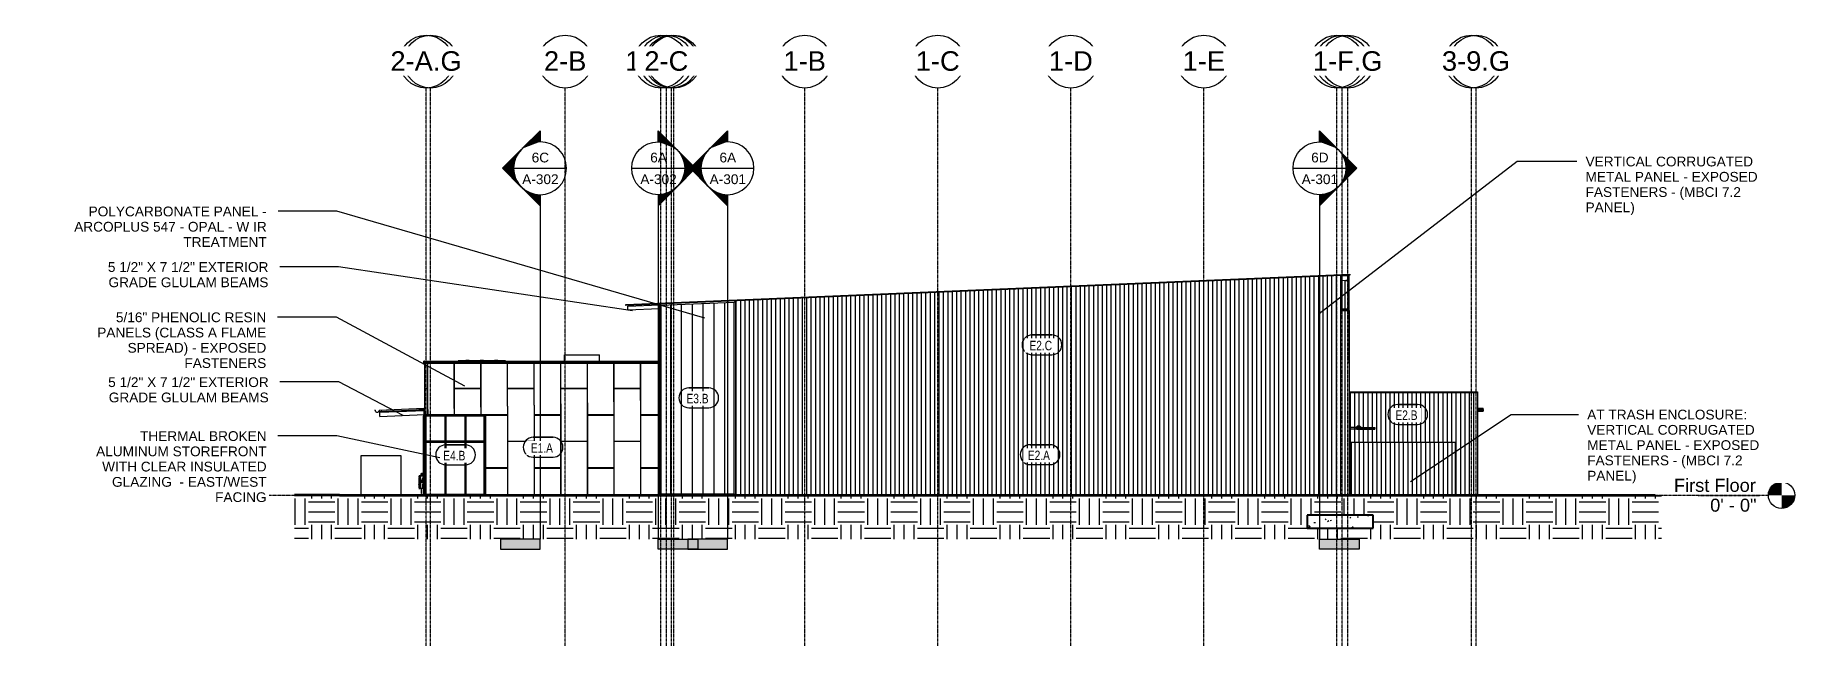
# Model space of a CAD drawing. Header units: inches. Extents: x 20207 to 40520, y -355 to 835.
# Drawn here: x 30689 to 33879, y -273 to 835 of the extents above; entities that cross this region are included whole.
import ezdxf

# ---------------------------------------------------------------- set-up
doc = ezdxf.new("R2010")
doc.units = ezdxf.units.IN
doc.header["$MEASUREMENT"] = 0
doc.linetypes.add('Grid Line 1_2_', pattern=[0.875, 0.5, -0.125, 0.125, -0.125])
for name, color, linetype, lineweight in [('A-ANNO-KEYN', 231, 'Continuous', 9), ('A-DOOR', 31, 'Continuous', 13), ('A-DOOR-FRAM', 31, 'Continuous', 9), ('A-FLOR-LEVL', 51, 'Continuous', 9), ('A-GLAZ-CURT', 52, 'Continuous', 13), ('A-GLAZ-CWMG', 51, 'Continuous', 13), ('A-ROOF', 132, 'Continuous', 13), ('A-ROOF-OTLN', 132, 'Continuous', 9), ('A-ROOF-PATT', 132, 'Continuous', 13), ('A-WALL', 113, 'Continuous', 13), ('A-WALL-IDEN', 211, 'Continuous', 9), ('A-WALL-PATT', 111, 'Continuous', 13), ('C-TOPO', 7, 'Continuous', 13), ('E-ELEC-EQPM', 71, 'Continuous', 13), ('E-LITE-EQPM', 33, 'Continuous', 13), ('G-ANNO-SYMB', 111, 'Continuous', 9), ('I-WALL', 2, 'Continuous', 13), ('M-EQPM', 50, 'Continuous', 13), ('P-SANR-FIXT', 6, 'Continuous', 13), ('S-BEAM', 12, 'Continuous', 13), ('S-FNDN', 32, 'Continuous', 13), ('S-GRID', 1, 'Continuous', 9), ('S-GRID-IDEN', 1, 'Continuous', 9)]:
    doc.layers.add(name, color=color, linetype=linetype, lineweight=lineweight)
doc.styles.add('Arial', font='arial.ttf', dxfattribs={"height": 23.60479})
doc.styles.add('Arial_1', font='arial.ttf', dxfattribs={"height": 35.407186})
doc.styles.add('Arial_2', font='arial.ttf', dxfattribs={"height": 17.703593})
doc.styles.add('Century Gothic', font='GOTHIC.TTF', dxfattribs={"width": 0.8, "height": 17.245342})
pattern_1 = [(0, (-21183.72, 0), (48, 48), [48, -48]), (0, (-21183.72, 18), (48, 48), [48, -48]), (0, (-21183.72, 36), (48, 48), [48, -48]), (90, (-21177.72, 42), (-48, 48), [48, -48]), (90, (-21159.72, 42), (-48, 48), [48, -48]), (90, (-21141.72, 42), (-48, 48), [48, -48])]
pattern_2 = [(90, (-21150.615, 0), (-8, 5e-16), [])]
pattern_3 = [(90, (-21128.053, 0), (-8, 5e-16), [])]

msp = doc.modelspace()

# ---------------------------------------------------------------- texts
at = {"layer": 'A-ANNO-KEYN', "char_height": 17.704, "attachment_point": 3, "line_spacing_factor": 0.938532, "style": 'Arial_2', "bg_fill": 3, "box_fill_scale": 1.25, "bg_fill_color": 0, "bg_fill_transparency": 0}
for s, insert, width in [('POLYCARBONATE PANEL -\\PARCOPLUS 547 - OPAL - W IR\\PTREATMENT', (31108.6, 523.7), 415.368), ('5 1/2" X 7 1/2" EXTERIOR\\PGRADE GLULAM BEAMS', (31111.7, 422.9), 346.68), ('5/16" PHENOLIC RESIN\\PPANELS (CLASS A FLAME\\PSPREAD) - EXPOSED\\PFASTENERS', (31107.8, 331.7), 359.208)]:
    msp.add_mtext(s, dxfattribs=dict(at, insert=insert, width=width))
at = {"layer": 'G-ANNO-SYMB', "char_height": 17.7, "attachment_point": 2, "line_spacing_factor": 0.938532, "style": 'Arial_2'}
for s, insert, width in [('6C', (31604.8, 621.5), 37.584), ('6A', (31819, 621.5), 36.072), ('6A', (31944.6, 621.5), 36.072), ('6D', (33018.1, 621.5), 37.584), ('A-302', (31604.8, 582.2), 78.624), ('A-302', (31819, 582.2), 78.624), ('A-301', (31944.6, 582.2), 78.624), ('A-301', (33018.1, 582.2), 78.624)]:
    msp.add_mtext(s, dxfattribs=dict(at, insert=insert, width=width))

# ---------------------------------------------------------------- blocks, each defined once
blk = doc.blocks.new('Struct_Xcel_Sports Complex_rvt-3-Elevation - East')
at = {"layer": 'S-FNDN', "lineweight": 9}
h = blk.add_hatch(dxfattribs=at)
h.set_pattern_fill('FP_34', color=8, style=0, pattern_type=2)
h.set_pattern_definition([(50, (-21183.72, 0), (55.085, -4.82), [5.76, -63.36]), (355, (-21183.72, 0), (-10.656, 57.769), [4.608, -50.688]), (100.45, (-21179.13, -0.4), (44.43, 52.949), [4.895, -53.848]), (46.184, (-21183.72, 15.36), (81.964, -12.712), [8.64, -95.04]), (96.636, (-21176.89, 14.3), (71.78, 74.81), [7.343, -80.772]), (351.184, (-21183.72, 15.36), (71.78, 74.81), [6.912, -76.032]), (21, (-21176.04, 11.52), (45.842, -30.921), [5.76, -63.36]), (326, (-21176.04, 11.52), (18.687, 55.691), [4.608, -50.688]), (71.45, (-21172.22, 8.943), (64.53, 24.77), [4.895, -53.848]), (37.5, (-21183.719, 0), (0.934, 25.5668), [2.534, -47.539, 2.534, -48.922, -50.88]), (37.5, (-21183.719, 0), (0.934, 25.5668), [-101.53, 2.534, -48.346]), (7.5, (-21183.72, 0), (20.204, 30.291), [2.534, -26.803, 2.534, -46.387, -19.392]), (7.5, (-21183.72, 0), (20.204, 30.291), [-78.259, 2.534, -16.858]), (327.5, (-21200.845, 0), (40.9978, -1.7324), [2.534, -16.666, 2.534, -57.37, -79.488]), (327.5, (-21200.845, 0), (40.9978, -1.7324), [-79.104, 2.534, -76.954]), (317.5, (-21208.525, 0), (44.789, 7.688), [2.534, -22.426, 2.534, -37.248, -56.448]), (317.5, (-21208.525, 0), (44.789, 7.688), [-64.742, 2.534, -53.914])])
h.paths.add_polyline_path([(-21174.8, -60), (-21077.8, -60), (-21077.8, -36), (-21197.8, -36), (-21197.8, -60)], flags=0)
at = {"layer": 'S-FNDN', "color": 250, "lineweight": 25}
for p, q in [((-21077.8, -36), (-21197.8, -36)), ((-21197.8, -36), (-21197.8, -60)), ((-21197.8, -60), (-21077.8, -60)), ((-21077.8, -60), (-21077.8, -36))]:
    blk.add_line(p, q, dxfattribs=at)
blk = doc.blocks.new('Girt_C - 8_D-1987918-Elevation - East')
at = {"layer": 'S-BEAM'}
for p, q in [((-21128, 389.7), (-21127.8, 389.5)), ((-21127.8, 389.6), (-21127.9, 389.7)), ((-21124.5, 389.6), (-21127.8, 389.6)), ((-21127.8, 389.5), (-21124.5, 389.5)), ((-21124.5, 397.5), (-21124.9, 397.5)), ((-21124.9, 397.4), (-21124.5, 397.4)), ((-21124.4, 397.3), (-21124.4, 389.7)), ((-21124.3, 389.7), (-21124.3, 397.3))]:
    blk.add_line(p, q, dxfattribs=at)
for centre, radius, start, end in [((-21124.5, 397.3), 0.188, 0, 90), ((-21124.5, 397.3), 0.0782, 0, 87.8773), ((-21124.5, 389.7), 0.0782, 273.0424, 0), ((-21124.5, 389.7), 0.188, 270, 0)]:
    blk.add_arc(centre, radius, start, end, dxfattribs=at)
blk = doc.blocks.new('Rectangular Mullion - Profile_Polycarbonate_right-1766190-Elevation - East')
at = {"layer": 'A-GLAZ-CWMG'}
for p, q in [((-21124.1, 398.2), (-21121.6, 398.2)), ((-21124.1, 398.2), (-21124.1, 335.5)), ((-21121.6, 335.5), (-21121.6, 398.2)), ((-21121.6, 335.5), (-21124.1, 335.5))]:
    blk.add_line(p, q, dxfattribs=at)
blk = doc.blocks.new('Rectangular Mullion - Exterior 2_ x 4_5_-1274970-Elevation - East')
at = {"layer": 'A-GLAZ-CWMG'}
for p, q in [((-22799.9, 145.5), (-22799.9, 143.5)), ((-22795.4, 145.5), (-22799.9, 145.5)), ((-22799.9, 143.5), (-22795.4, 143.5)), ((-22795.4, 143.5), (-22795.4, 145.5))]:
    blk.add_line(p, q, dxfattribs=at)
blk = doc.blocks.new('Rectangular Mullion - Exterior 2_ x 4_5_-1142350-Elevation - East')
at = {"layer": 'A-GLAZ-CWMG'}
for p, q in [((-22799.9, 2), (-22799.9, 97)), ((-22795.4, 97), (-22795.4, 2)), ((-22795.4, 2), (-22799.9, 2))]:
    blk.add_line(p, q, dxfattribs=at)
blk = doc.blocks.new('Rectangular Mullion - Exterior 2_ x 4_5_-1142351-Elevation - East')
at = {"layer": 'A-GLAZ-CWMG'}
for p, q in [((-22799.9, 143.5), (-22795.4, 143.5)), ((-22799.9, 97), (-22799.9, 143.5)), ((-22795.4, 143.5), (-22795.4, 97))]:
    blk.add_line(p, q, dxfattribs=at)
blk = doc.blocks.new('System Panel - INSULATED LOW-E GLAZING _SEE ELEVATIONS FOR U-FACTOR_ SHGC_ _ LT_-827433-Elevation - East')
at = {"layer": 'A-GLAZ-CURT'}
blk.add_line((-22795.4, 96), (-22795.4, 2), dxfattribs=at)
blk = doc.blocks.new('System Panel - INSULATED LOW-E GLAZING _SEE ELEVATIONS FOR U-FACTOR_ SHGC_ _ LT_-1142338-Elevation - East')
at = {"layer": 'A-GLAZ-CURT'}
blk.add_line((-22795.4, 143.5), (-22795.4, 98), dxfattribs=at)
blk = doc.blocks.new('Rectangular Mullion - Exterior 2_ x 4_5_-769201-Elevation - East')
at = {"layer": 'A-GLAZ-CWMG'}
for p, q in [((-22724, 145.5), (-22760.2, 145.5)), ((-22724, 143.5), (-22760.2, 143.5))]:
    blk.add_line(p, q, dxfattribs=at)
blk = doc.blocks.new('Rectangular Mullion - Exterior 2_ x 4_5_-1135294-Elevation - East')
at = {"layer": 'A-GLAZ-CWMG'}
for p, q in [((-22724, 2), (-22687.9, 2)), ((-22687.9, 2), (-22687.9, 0))]:
    blk.add_line(p, q, dxfattribs=at)
blk = doc.blocks.new('Rectangular Mullion - Exterior 2_ x 4_5_-769200-Elevation - East')
at = {"layer": 'A-GLAZ-CWMG'}
blk.add_line((-22796.4, 2), (-22760.2, 2), dxfattribs=at)
blk = doc.blocks.new('Rectangular Mullion - Exterior 2_ x 4_5_-1142339-Elevation - East')
at = {"layer": 'A-GLAZ-CWMG'}
for p, q in [((-22799.9, 97), (-22799.9, 2)), ((-22797.9, 97), (-22797.9, 2)), ((-22797.9, 2), (-22799.9, 2))]:
    blk.add_line(p, q, dxfattribs=at)
blk = doc.blocks.new('Rectangular Mullion - Exterior 2_ x 4_5_-1142340-Elevation - East')
at = {"layer": 'A-GLAZ-CWMG'}
for p, q in [((-22799.9, 143.5), (-22797.9, 143.5)), ((-22799.9, 143.5), (-22799.9, 97)), ((-22797.9, 143.5), (-22797.9, 97))]:
    blk.add_line(p, q, dxfattribs=at)
blk = doc.blocks.new('Rectangular Mullion - Exterior 2_ x 4_5_-1142341-Elevation - East')
at = {"layer": 'A-GLAZ-CWMG'}
for p, q in [((-22689.9, 143.5), (-22687.9, 143.5)), ((-22689.9, 97), (-22689.9, 143.5)), ((-22687.9, 97), (-22687.9, 143.5))]:
    blk.add_line(p, q, dxfattribs=at)
blk = doc.blocks.new('Rectangular Mullion - Exterior 2_ x 4_5_-1142342-Elevation - East')
at = {"layer": 'A-GLAZ-CWMG'}
for p, q in [((-22689.9, 2), (-22689.9, 97)), ((-22687.9, 2), (-22687.9, 97)), ((-22687.9, 2), (-22689.9, 2))]:
    blk.add_line(p, q, dxfattribs=at)
blk = doc.blocks.new('Rectangular Mullion - Exterior 2_ x 4_5_-1135295-Elevation - East')
at = {"layer": 'A-GLAZ-CWMG'}
for p, q in [((-22689.9, 98), (-22724, 98)), ((-22689.9, 96), (-22724, 96)), ((-22689.9, 98), (-22689.9, 96))]:
    blk.add_line(p, q, dxfattribs=at)
blk = doc.blocks.new('Rectangular Mullion - Exterior 2_ x 4_5_-769423-Elevation - East')
at = {"layer": 'A-GLAZ-CWMG'}
for p, q in [((-22760.2, 98), (-22796.4, 98)), ((-22760.2, 96), (-22796.4, 96))]:
    blk.add_line(p, q, dxfattribs=at)
blk = doc.blocks.new('Rectangular Mullion - Exterior 2_ x 4_5_-1115231-Elevation - East')
at = {"layer": 'A-GLAZ-CWMG'}
for p, q in [((-22761.2, 96), (-22759.2, 96)), ((-22761.2, 96), (-22761.2, 2)), ((-22759.2, 96), (-22759.2, 2)), ((-22759.2, 2), (-22761.2, 2))]:
    blk.add_line(p, q, dxfattribs=at)
blk = doc.blocks.new('Rectangular Mullion - Exterior 2_ x 4_5_-1142334-Elevation - East')
at = {"layer": 'A-GLAZ-CWMG'}
for p, q in [((-22761.2, 143.5), (-22759.2, 143.5)), ((-22761.2, 143.5), (-22761.2, 98)), ((-22759.2, 143.5), (-22759.2, 98)), ((-22759.2, 98), (-22761.2, 98))]:
    blk.add_line(p, q, dxfattribs=at)
blk = doc.blocks.new('Rectangular Mullion - Exterior 2_ x 4_5_-1135297-Elevation - East')
at = {"layer": 'A-GLAZ-CWMG'}
for p, q in [((-22687.9, 145.5), (-22724, 145.5)), ((-22687.9, 143.5), (-22724, 143.5)), ((-22687.9, 145.5), (-22687.9, 143.5))]:
    blk.add_line(p, q, dxfattribs=at)
blk = doc.blocks.new('Rectangular Mullion - Exterior 2_ x 4_5_-769211-Elevation - East')
at = {"layer": 'A-GLAZ-CWMG'}
blk.add_line((-22760.2, 2), (-22724, 2), dxfattribs=at)
blk = doc.blocks.new('Rectangular Mullion - Exterior 2_ x 4_5_-1135298-Elevation - East')
at = {"layer": 'A-GLAZ-CWMG'}
for p, q in [((-22724, 98), (-22760.2, 98)), ((-22724, 96), (-22760.2, 96))]:
    blk.add_line(p, q, dxfattribs=at)
blk = doc.blocks.new('Rectangular Mullion - Exterior 2_ x 4_5_-827464-Elevation - East')
at = {"layer": 'A-GLAZ-CWMG'}
for p, q in [((-22725, 96), (-22723, 96)), ((-22725, 96), (-22725, 2)), ((-22723, 96), (-22723, 2)), ((-22723, 2), (-22725, 2))]:
    blk.add_line(p, q, dxfattribs=at)
blk = doc.blocks.new('Rectangular Mullion - Exterior 2_ x 4_5_-1142356-Elevation - East')
at = {"layer": 'A-GLAZ-CWMG'}
for p, q in [((-22725, 143.5), (-22723, 143.5)), ((-22725, 143.5), (-22725, 98)), ((-22723, 143.5), (-22723, 98)), ((-22723, 98), (-22725, 98))]:
    blk.add_line(p, q, dxfattribs=at)
blk = doc.blocks.new('Carrier_48TC_Standard_Efficiency_Gas_Heat_Electric_Cooling_Packaged_Rooftop_Unit_3_to_15_nominal_tons - 15 ton 48TC__16-873539-Elevation - East')
at = {"layer": 'M-EQPM'}
for p, q in [((-22544.4, 254.7), (-22481.1, 254.7)), ((-22544.4, 243.5), (-22544.4, 254.7)), ((-22481.1, 243.5), (-22481.1, 254.7))]:
    blk.add_line(p, q, dxfattribs=at)
blk = doc.blocks.new('Rectangular Mullion - Profile_Polycarbonate_Lower-1767692-Elevation - East')
at = {"layer": 'A-GLAZ-CWMG'}
for p, q in [((-22369.6, 0), (-22369.6, 2.8)), ((-22369.6, 2.8), (-22236.4, 2.8)), ((-22236.4, 2.8), (-22236.4, 0))]:
    blk.add_line(p, q, dxfattribs=at)
blk = doc.blocks.new('Rectangular Mullion - Profile_Polycarbonate_Upper and left-1987911-Elevation - East')
at = {"layer": 'A-GLAZ-CWMG'}
for p, q in [((-22372.3, 346.9), (-22372.3, 0)), ((-22369.6, 344.2), (-22369.6, 0))]:
    blk.add_line(p, q, dxfattribs=at)
blk = doc.blocks.new('Rectangular Mullion - Profile_Polycarbonate_right-1987912-Elevation - East')
at = {"layer": 'A-GLAZ-CWMG'}
for p, q in [((-22233.7, 352.6), (-22236.4, 349.8)), ((-22233.7, 0), (-22233.7, 352.6)), ((-22236.4, 0), (-22236.4, 349.8))]:
    blk.add_line(p, q, dxfattribs=at)
blk = doc.blocks.new('Lighting-Street_Cooper_Navion-Lumark_4-6-LED-Squares - The Caretaker LED-964008-Elevation - East')
at = {"layer": 'E-LITE-EQPM', "lineweight": 9}
for p, q in [((-21121.8, 123.5), (-21107.6, 123.5)), ((-21121.8, 120.5), (-21108, 120.5))]:
    blk.add_line(p, q, dxfattribs=at)
at = {"layer": 'E-LITE-EQPM'}
for p, q in [((-21108.3, 121.2), (-21108.3, 121.5)), ((-21107.8, 120), (-21108.3, 121.2)), ((-21108, 121.1), (-21107.3, 125.2)), ((-21106.7, 121.3), (-21108, 121.3)), ((-21108, 121.1), (-21107.8, 120)), ((-21107.8, 120), (-21074.9, 120)), ((-21107.5, 124.1), (-21101.1, 124.1)), ((-21102.4, 125.2), (-21107.3, 125.2)), ((-21075.6, 121.3), (-21106.7, 121.3)), ((-21097, 122.8), (-21097, 122.7)), ((-21096.8, 122.7), (-21074.9, 122.7)), ((-21075.6, 122.7), (-21075.6, 120))]:
    blk.add_line(p, q, dxfattribs=at)
for centre, radius, start, end in [((-21096.6, 130.8), 8.03, 224.2136, 268.6898), ((-21079.1, 121.4), 4.38, 341.7029, 18.2971)]:
    blk.add_arc(centre, radius, start, end, dxfattribs=at)
blk = doc.blocks.new('Transformer-Dry-Type-Siemens - 6x6x6-1004770-Elevation - East')
at = {"layer": 'E-ELEC-EQPM'}
for p, q in [((-22913.1, 0), (-22913.1, 72)), ((-22913.1, 72), (-22841.1, 72)), ((-22913.1, 72), (-22841.1, 72)), ((-22913.1, 0), (-22913.1, 72)), ((-22841.1, 72), (-22841.1, 0)), ((-22841.1, 72), (-22841.1, 0))]:
    blk.add_line(p, q, dxfattribs=at)
blk = doc.blocks.new('L-Angle - L2X2X3_16-1162514-Elevation - East')
at = {"layer": 'S-BEAM'}
for p, q in [((-21124.3, 337.2), (-21124.3, 335.2)), ((-21124.3, 335.2), (-21122.3, 335.2)), ((-21124.1, 335.6), (-21124.1, 337)), ((-21122.5, 335.4), (-21123.9, 335.4))]:
    blk.add_line(p, q, dxfattribs=at)
for centre, start, end in [((-21124.3, 337), 0, 90), ((-21123.9, 335.6), 180, 270), ((-21122.5, 335.2), 0, 90)]:
    blk.add_arc(centre, 0.188, start, end, dxfattribs=at)
blk = doc.blocks.new('Single-Flush - 36_ x 96_-1048073-Elevation - East')
at = {"layer": 'A-DOOR-FRAM'}
for p, q in [((-21121.8, 99), (-21120.8, 99)), ((-21120.8, 99), (-21120.8, 0))]:
    blk.add_line(p, q, dxfattribs=at)
blk = doc.blocks.new('Rectangular Mullion - Profile_Polycarbonate_Upper and left-1987913-Elevation - East')
at = {"layer": 'A-GLAZ-CWMG'}
for q in [(-22233.7, 352.6), (-22369.6, 344.2)]:
    blk.add_line((-22236.4, 349.8), q, dxfattribs=at)
blk = doc.blocks.new('Girt_Z - 10_D-1772157-Elevation - East')
at = {"layer": 'S-BEAM'}
for p, q in [((-21133.7, 341.5), (-21134.3, 341.1)), ((-21134.3, 337.7), (-21124.5, 337.7)), ((-21134.2, 341), (-21133.7, 341.5)), ((-21134.2, 337.9), (-21134.2, 341)), ((-21124.5, 337.8), (-21134.1, 337.8)), ((-21133.7, 341.5), (-21133.7, 341.5)), ((-21124.4, 337.6), (-21124.4, 335)), ((-21124.3, 337.2), (-21124.3, 337.6)), ((-21124.3, 335), (-21124.3, 335.2))]:
    blk.add_line(p, q, dxfattribs=at)
for centre, radius, start, end in [((-21134.1, 337.9), 0.0782, 183.0424, 270), ((-21124.5, 337.6), 0.187, 360, 90), ((-21124.5, 337.6), 0.0782, 2.1227, 90)]:
    blk.add_arc(centre, radius, start, end, dxfattribs=at)
blk = doc.blocks.new('Girt_C - 8_D-1405508-Elevation - East')
at = {"layer": 'S-BEAM'}
for p, q in [((-21124.9, 397.8), (-21134.3, 397.5)), ((-21134.3, 389.4), (-21124.5, 389.9)), ((-21124.9, 397.8), (-21124.9, 397.7)), ((-21124.9, 397.7), (-21124.5, 390)), ((-21124.5, 390), (-21124.5, 389.9)), ((-22233.4, 351.7), (-22233.7, 351.6)), ((-22233.7, 343.6), (-22233.4, 343.6))]:
    blk.add_line(p, q, dxfattribs=at)
blk = doc.blocks.new('Dimension Lumber - 5_5 x 7_5 Glulam-1730133-Elevation - East')
at = {"layer": 'S-BEAM'}
for p, q in [((-22879.3, 150.5), (-22798, 153.9)), ((-22879, 143), (-22879.3, 150.5)), ((-22879, 143), (-22798, 146.4))]:
    blk.add_line(p, q, dxfattribs=at)
blk = doc.blocks.new('Dimension Lumber - 5_5 x 7_5 Glulam-1730092-Elevation - East')
at = {"layer": 'S-BEAM'}
for p, q in [((-22429.5, 343), (-22372.3, 345.4)), ((-22429.2, 335.5), (-22429.5, 343)), ((-22372.3, 337.9), (-22429.2, 335.5))]:
    blk.add_line(p, q, dxfattribs=at)
blk = doc.blocks.new('gas_meter-250_cfh_2214 - gas_meter-250_cfh_2214-1353211-Elevation - East')
at = {"layer": 'P-SANR-FIXT'}
for p, q in [((-22807.7, 35.6), (-22807.7, 35.2)), ((-22807.7, 35.2), (-22805.7, 35.2)), ((-22807.7, 35.2), (-22807.7, 35.2)), ((-22807.7, 34.2), (-22807.7, 33.7)), ((-22807.7, 33.7), (-22807.7, 34.2)), ((-22807.7, 33), (-22807.7, 33.7)), ((-22807.7, 33), (-22807.7, 32.4)), ((-22807.7, 32.4), (-22807.7, 33)), ((-22805.7, 35), (-22807.6, 35)), ((-22807.6, 35), (-22807.3, 35)), ((-22806, 34.5), (-22807.5, 34.5)), ((-22807.5, 34.5), (-22807.5, 33.7)), ((-22807.5, 33.7), (-22807.5, 33)), ((-22807.5, 33), (-22807.5, 32.2)), ((-22807.5, 32.2), (-22806, 32.2)), ((-22807.2, 35), (-22807.2, 34.5)), ((-22807.2, 35), (-22805.7, 35)), ((-22807.2, 32.2), (-22807.2, 31.9)), ((-22806, 34.1), (-22806, 33.7)), ((-22806, 33.7), (-22806, 33)), ((-22806, 33), (-22806, 32.5)), ((-22802, 35.8), (-22805.7, 35.8)), ((-22805.7, 35.2), (-22802, 35.2)), ((-22802, 35), (-22805.7, 35)), ((-22804.2, 38.2), (-22804.2, 35.9)), ((-22803.7, 35.9), (-22804.2, 35.9)), ((-22804.1, 38.9), (-22804.1, 38.9)), ((-22804.1, 38.9), (-22804.1, 38.9)), ((-22803.7, 38.4), (-22803.7, 38.6)), ((-22803.2, 35.9), (-22803.7, 35.9)), ((-22803.4, 38.9), (-22803.4, 38.9)), ((-22803.3, 39.3), (-22803.3, 39.3)), ((-22803.2, 35.9), (-22803.2, 38.2)), ((-22799.9, 39.5), (-22803.1, 39.5)), ((-22803.1, 38.5), (-22799.9, 38.5)), ((-22802, 35.2), (-22800, 35.2)), ((-22800.1, 35), (-22802, 35)), ((-22802, 35), (-22800.2, 35)), ((-22800.2, 35), (-22800.1, 35)), ((-22800.2, 31.9), (-22800.2, 35)), ((-22800, 35.2), (-22800, 35.6)), ((-22800, 35.2), (-22800, 35.2)), ((-22808.4, 30.9), (-22808.4, 25.6)), ((-22807.1, 31.9), (-22808.3, 31.9)), ((-22808.3, 24), (-22807.1, 24)), ((-22807.1, 30.9), (-22807.1, 31.9)), ((-22807.1, 31.9), (-22806, 31.9)), ((-22807.1, 25.6), (-22807.1, 30.9)), ((-22807.1, 24), (-22807.1, 25.6)), ((-22806.8, 24.1), (-22806.7, 24.1)), ((-22806, 31.9), (-22806, 30.9)), ((-22806, 30.9), (-22806, 30.9)), ((-22806, 30.9), (-22806, 29.8)), ((-22806, 29.8), (-22806, 27.8)), ((-22806, 27.8), (-22806, 26.3)), ((-22806, 26.3), (-22806, 25.5)), ((-22806, 25.5), (-22806, 24.9)), ((-22806, 24.9), (-22806, 24)), ((-22804.2, 24), (-22806, 24)), ((-22801.6, 24), (-22803.3, 24)), ((-22801.6, 30.9), (-22801.6, 31.9)), ((-22801.6, 31.9), (-22800.6, 31.9)), ((-22801.6, 29.9), (-22801.6, 30.9)), ((-22801.6, 30.9), (-22801.6, 30.9)), ((-22801.6, 30.9), (-22801.6, 30.9)), ((-22801.6, 27.8), (-22801.6, 29.9)), ((-22801.6, 27.5), (-22801.6, 27.8)), ((-22801.6, 26.2), (-22801.6, 26.5)), ((-22801.6, 25.5), (-22801.6, 26.2)), ((-22801.6, 25), (-22801.6, 25.5)), ((-22801.6, 24), (-22801.6, 25)), ((-22800.8, 24.1), (-22800.8, 24.1)), ((-22799.9, 31.9), (-22800.6, 31.9)), ((-22800.6, 31.9), (-22800.6, 30.9)), ((-22800.6, 30.9), (-22800.6, 27.5)), ((-22800.6, 26.5), (-22800.6, 25.6)), ((-22800.6, 25.6), (-22800.6, 24)), ((-22800.6, 24), (-22799.9, 24))]:
    blk.add_line(p, q, dxfattribs=at)
at = {"layer": 'P-SANR-FIXT', "flags": 128}
for points in [[(-22807.7, 35.6), (-22807.7, 35.6), (-22807.7, 35.6), (-22807.7, 35.6), (-22807.7, 35.6), (-22807.7, 35.6), (-22807.7, 35.7), (-22807.7, 35.7), (-22807.7, 35.7), (-22807.7, 35.7), (-22807.7, 35.7), (-22807.7, 35.7), (-22807.7, 35.7), (-22807.7, 35.7), (-22807.7, 35.7), (-22807.7, 35.7), (-22807.7, 35.7), (-22807.7, 35.7), (-22807.7, 35.8), (-22807.7, 35.8), (-22807.7, 35.8), (-22807.6, 35.8), (-22807.6, 35.8), (-22807.6, 35.8), (-22807.6, 35.8), (-22807.6, 35.8), (-22807.6, 35.8), (-22807.6, 35.8), (-22807.6, 35.8), (-22807.6, 35.8), (-22807.6, 35.8), (-22807.6, 35.8), (-22807.6, 35.8), (-22807.5, 35.8), (-22807.5, 35.8), (-22807.5, 35.8), (-22807.5, 35.8), (-22807.5, 35.8), (-22807.5, 35.8), (-22807.5, 35.8), (-22807.5, 35.8)], [(-22807.6, 35), (-22807.6, 35), (-22807.6, 35), (-22807.6, 35), (-22807.6, 35), (-22807.6, 35), (-22807.6, 35), (-22807.6, 35), (-22807.6, 35), (-22807.6, 35), (-22807.6, 35), (-22807.7, 35.1), (-22807.7, 35.1), (-22807.7, 35.1), (-22807.7, 35.1), (-22807.7, 35.1), (-22807.7, 35.1), (-22807.7, 35.1), (-22807.7, 35.1), (-22807.7, 35.1), (-22807.7, 35.1), (-22807.7, 35.1), (-22807.7, 35.1), (-22807.7, 35.2), (-22807.7, 35.2), (-22807.7, 35.2), (-22807.7, 35.2), (-22807.7, 35.2)], [(-22807.7, 34.2), (-22807.7, 34.3), (-22807.7, 34.3), (-22807.7, 34.3), (-22807.6, 34.4), (-22807.6, 34.4), (-22807.6, 34.4), (-22807.5, 34.4), (-22807.5, 34.4), (-22807.5, 34.5)], [(-22807.5, 32.2), (-22807.5, 32.2), (-22807.5, 32.3), (-22807.6, 32.3), (-22807.6, 32.3), (-22807.6, 32.3), (-22807.7, 32.4), (-22807.7, 32.4), (-22807.7, 32.4), (-22807.7, 32.4)], [(-22804.2, 39), (-22804.2, 39), (-22804.2, 39), (-22804.2, 39.1), (-22804.2, 39.1), (-22804.2, 39.1), (-22804.2, 39.1), (-22804.2, 39.1), (-22804.2, 39.2), (-22804.2, 39.2), (-22804.2, 39.2), (-22804.2, 39.2), (-22804.2, 39.2), (-22804.2, 39.2), (-22804.2, 39.3), (-22804.2, 39.3), (-22804.1, 39.3), (-22804.1, 39.3), (-22804.1, 39.3), (-22804.1, 39.3), (-22804.1, 39.4), (-22804.1, 39.4), (-22804.1, 39.4), (-22804, 39.4), (-22804, 39.4), (-22804, 39.4), (-22804, 39.4), (-22804, 39.4), (-22804, 39.5), (-22803.9, 39.5), (-22803.9, 39.5), (-22803.9, 39.5), (-22803.9, 39.5), (-22803.9, 39.5), (-22803.8, 39.5), (-22803.8, 39.5), (-22803.8, 39.5), (-22803.8, 39.5), (-22803.8, 39.5), (-22803.7, 39.5), (-22803.7, 39.5)], [(-22804.2, 38.2), (-22804.2, 38.3), (-22804.2, 38.3), (-22804.2, 38.3), (-22804.2, 38.4), (-22804.2, 38.4), (-22804.2, 38.4), (-22804.2, 38.5), (-22804.2, 38.5), (-22804.2, 38.5), (-22804.2, 38.5), (-22804.2, 38.6), (-22804.2, 38.6), (-22804.2, 38.6), (-22804.2, 38.6), (-22804.2, 38.7), (-22804.2, 38.7), (-22804.2, 38.7), (-22804.2, 38.7), (-22804.2, 38.8), (-22804.2, 38.8), (-22804.2, 38.8), (-22804.2, 38.8), (-22804.2, 38.8), (-22804.2, 38.9), (-22804.2, 38.9), (-22804.2, 38.9), (-22804.2, 38.9), (-22804.2, 38.9), (-22804.2, 38.9), (-22804.2, 38.9), (-22804.2, 39), (-22804.2, 39), (-22804.2, 39), (-22804.2, 39), (-22804.2, 39), (-22804.2, 39), (-22804.2, 39), (-22804.2, 39), (-22804.2, 39)], [(-22804.1, 38.7), (-22804.1, 38.7), (-22804.1, 38.7), (-22804.1, 38.7), (-22804.1, 38.7), (-22804.1, 38.6), (-22804.1, 38.6), (-22804.1, 38.6), (-22804.1, 38.6), (-22804.1, 38.6), (-22804.1, 38.5), (-22804.1, 38.5), (-22804.1, 38.5), (-22804.1, 38.5), (-22804.1, 38.4), (-22804.1, 38.4), (-22804.1, 38.4), (-22804.1, 38.3), (-22804.1, 38.3), (-22804.1, 38.3), (-22804.1, 38.3)], [(-22804.1, 38.3), (-22804.1, 38.3), (-22804.1, 38.4), (-22804.1, 38.4), (-22804.1, 38.4), (-22804.1, 38.5), (-22804.1, 38.5), (-22804.1, 38.5), (-22804.1, 38.5), (-22804.1, 38.6), (-22804.1, 38.6), (-22804.1, 38.6), (-22804.1, 38.7), (-22804.1, 38.7), (-22804.1, 38.7), (-22804.1, 38.7), (-22804.1, 38.7)], [(-22803.7, 39.5), (-22803.7, 39.5), (-22803.7, 39.5), (-22803.7, 39.5), (-22803.7, 39.5), (-22803.6, 39.5), (-22803.6, 39.5), (-22803.6, 39.5), (-22803.6, 39.5), (-22803.6, 39.5), (-22803.5, 39.5), (-22803.5, 39.5), (-22803.5, 39.4), (-22803.5, 39.4), (-22803.5, 39.4)], [(-22803.1, 39.5), (-22803.2, 39.5), (-22803.2, 39.5), (-22803.2, 39.5), (-22803.2, 39.5), (-22803.3, 39.5), (-22803.3, 39.5), (-22803.3, 39.5), (-22803.3, 39.5), (-22803.3, 39.5), (-22803.4, 39.5), (-22803.4, 39.5), (-22803.4, 39.5), (-22803.4, 39.5), (-22803.5, 39.5), (-22803.5, 39.5), (-22803.5, 39.5), (-22803.5, 39.5), (-22803.5, 39.5), (-22803.6, 39.5), (-22803.6, 39.5), (-22803.6, 39.5), (-22803.6, 39.5), (-22803.6, 39.5), (-22803.6, 39.5), (-22803.6, 39.5), (-22803.7, 39.5), (-22803.7, 39.5), (-22803.7, 39.5), (-22803.7, 39.5), (-22803.7, 39.5), (-22803.7, 39.5), (-22803.7, 39.5), (-22803.7, 39.5), (-22803.7, 39.5), (-22803.7, 39.5), (-22803.7, 39.5), (-22803.7, 39.5), (-22803.7, 39.5), (-22803.7, 39.5)], [(-22803.7, 38.5), (-22803.7, 38.5), (-22803.7, 38.5), (-22803.7, 38.5), (-22803.7, 38.5), (-22803.7, 38.5), (-22803.7, 38.5), (-22803.7, 38.5), (-22803.7, 38.5), (-22803.7, 38.5), (-22803.7, 38.5), (-22803.7, 38.5), (-22803.7, 38.5), (-22803.7, 38.5), (-22803.6, 38.5), (-22803.6, 38.5), (-22803.6, 38.5), (-22803.6, 38.5), (-22803.6, 38.5), (-22803.6, 38.5), (-22803.6, 38.5), (-22803.5, 38.5), (-22803.5, 38.5), (-22803.5, 38.5), (-22803.5, 38.5), (-22803.5, 38.5), (-22803.4, 38.5), (-22803.4, 38.5), (-22803.4, 38.5), (-22803.4, 38.5), (-22803.4, 38.5), (-22803.3, 38.5), (-22803.3, 38.5), (-22803.3, 38.5), (-22803.3, 38.5), (-22803.2, 38.5), (-22803.2, 38.5), (-22803.2, 38.5), (-22803.2, 38.5), (-22803.1, 38.5), (-22803.1, 38.5)], [(-22803.4, 38.5), (-22803.4, 38.5), (-22803.4, 38.5), (-22803.4, 38.6), (-22803.4, 38.6)], [(-22803.4, 38.3), (-22803.4, 38.3), (-22803.4, 38.3), (-22803.4, 38.3), (-22803.4, 38.4), (-22803.4, 38.4), (-22803.4, 38.4)], [(-22803.4, 38.4), (-22803.4, 38.4), (-22803.4, 38.4), (-22803.4, 38.3), (-22803.4, 38.3)], [(-22803.2, 39), (-22803.2, 39), (-22803.2, 39)], [(-22803.2, 39), (-22803.2, 39), (-22803.2, 39), (-22803.2, 39), (-22803.2, 39), (-22803.2, 39)], [(-22803.2, 38.9), (-22803.2, 38.9), (-22803.2, 38.8), (-22803.2, 38.8), (-22803.2, 38.8), (-22803.2, 38.8), (-22803.2, 38.8)], [(-22803.2, 38.6), (-22803.2, 38.5), (-22803.2, 38.5), (-22803.2, 38.5), (-22803.2, 38.5), (-22803.2, 38.4), (-22803.2, 38.4), (-22803.2, 38.4), (-22803.2, 38.3), (-22803.2, 38.3), (-22803.2, 38.3), (-22803.2, 38.3), (-22803.2, 38.2)], [(-22800.2, 35.8), (-22800.2, 35.8), (-22800.2, 35.8), (-22800.2, 35.8), (-22800.2, 35.8), (-22800.2, 35.8), (-22800.1, 35.8), (-22800.1, 35.8), (-22800.1, 35.8), (-22800.1, 35.8), (-22800.1, 35.8), (-22800.1, 35.8), (-22800.1, 35.8), (-22800.1, 35.8), (-22800.1, 35.8), (-22800.1, 35.8), (-22800.1, 35.8), (-22800.1, 35.8), (-22800, 35.8), (-22800, 35.8), (-22800, 35.8), (-22800, 35.8), (-22800, 35.7), (-22800, 35.7), (-22800, 35.7), (-22800, 35.7), (-22800, 35.7), (-22800, 35.7), (-22800, 35.7), (-22800, 35.7), (-22800, 35.7), (-22800, 35.7), (-22800, 35.7), (-22800, 35.7), (-22800, 35.6), (-22800, 35.6), (-22800, 35.6), (-22800, 35.6), (-22800, 35.6), (-22800, 35.6), (-22800, 35.6)], [(-22800, 35.2), (-22800, 35.2), (-22800, 35.2), (-22800, 35.2), (-22800, 35.1), (-22800, 35.1), (-22800, 35.1), (-22800, 35.1), (-22800, 35.1), (-22800, 35.1), (-22800, 35.1), (-22800, 35.1), (-22800, 35.1), (-22800, 35.1), (-22800, 35.1), (-22800, 35.1), (-22800, 35), (-22800.1, 35), (-22800.1, 35), (-22800.1, 35), (-22800.1, 35), (-22800.1, 35), (-22800.1, 35), (-22800.1, 35), (-22800.1, 35), (-22800.1, 35), (-22800.1, 35), (-22800.1, 35)], [(-22808.4, 31.8), (-22808.4, 31.8), (-22808.4, 31.8), (-22808.4, 31.8), (-22808.4, 31.8), (-22808.4, 31.8), (-22808.4, 31.8), (-22808.4, 31.8), (-22808.4, 31.8), (-22808.4, 31.8), (-22808.4, 31.8), (-22808.4, 31.8), (-22808.4, 31.8), (-22808.4, 31.8), (-22808.4, 31.8), (-22808.4, 31.8), (-22808.4, 31.8), (-22808.4, 31.8), (-22808.4, 31.8), (-22808.4, 31.8), (-22808.4, 31.8), (-22808.4, 31.8), (-22808.4, 31.9), (-22808.4, 31.9), (-22808.4, 31.9), (-22808.4, 31.9), (-22808.4, 31.9), (-22808.4, 31.9), (-22808.4, 31.9), (-22808.4, 31.9), (-22808.4, 31.9), (-22808.3, 31.9), (-22808.3, 31.9), (-22808.3, 31.9), (-22808.3, 31.9), (-22808.3, 31.9), (-22808.3, 31.9), (-22808.3, 31.9), (-22808.3, 31.9), (-22808.3, 31.9)], [(-22808.3, 24), (-22808.3, 24), (-22808.3, 24), (-22808.3, 24), (-22808.3, 24), (-22808.3, 24), (-22808.3, 24), (-22808.3, 24), (-22808.3, 24), (-22808.4, 24), (-22808.4, 24), (-22808.4, 24), (-22808.4, 24), (-22808.4, 24), (-22808.4, 24), (-22808.4, 24), (-22808.4, 24), (-22808.4, 24), (-22808.4, 24), (-22808.4, 24), (-22808.4, 24), (-22808.4, 24), (-22808.4, 24), (-22808.4, 24), (-22808.4, 24.1), (-22808.4, 24.1), (-22808.4, 24.1), (-22808.4, 24.1), (-22808.4, 24.1), (-22808.4, 24.1), (-22808.4, 24.1), (-22808.4, 24.1), (-22808.4, 24.1), (-22808.4, 24.1), (-22808.4, 24.1), (-22808.4, 24.1), (-22808.4, 24.1), (-22808.4, 24.1), (-22808.4, 24.1), (-22808.4, 24.1), (-22808.4, 24.1)]]:
    blk.add_lwpolyline(points, dxfattribs=at)
at = {"layer": 'P-SANR-FIXT'}
for points, knots in [([(-22806, 30.9), (-22806, 31), (-22806, 31.1), (-22806.1, 31.2), (-22806.1, 31.3), (-22806.1, 31.3), (-22806.2, 31.4), (-22806.2, 31.4), (-22806.3, 31.5), (-22806.3, 31.6), (-22806.4, 31.6), (-22806.4, 31.6), (-22806.5, 31.7), (-22806.5, 31.7), (-22806.5, 31.7), (-22806.6, 31.8), (-22806.7, 31.8), (-22806.7, 31.8), (-22806.8, 31.8), (-22806.8, 31.8), (-22806.8, 31.9), (-22806.9, 31.9), (-22806.9, 31.9), (-22807, 31.9), (-22807.1, 31.9), (-22807.1, 31.9)], [0, 0, 0, 0, 0.071429, 0.107143, 0.142857, 0.178571, 0.214286, 0.25, 0.285714, 0.321429, 0.357143, 0.392857, 0.428571, 0.464286, 0.5, 0.535714, 0.571429, 0.625, 0.678571, 0.705357, 0.732143, 0.785714, 0.839286, 0.892857, 1, 1, 1, 1]), ([(-22807.1, 24), (-22807.1, 24), (-22807, 24), (-22807, 24), (-22806.9, 24), (-22806.9, 24), (-22806.8, 24), (-22806.8, 24), (-22806.7, 24.1), (-22806.7, 24.1), (-22806.6, 24.1), (-22806.6, 24.1), (-22806.5, 24.1), (-22806.5, 24.2), (-22806.5, 24.2), (-22806.4, 24.2), (-22806.4, 24.3), (-22806.3, 24.3), (-22806.3, 24.3), (-22806.3, 24.3), (-22806.3, 24.4), (-22806.2, 24.4), (-22806.2, 24.5), (-22806.1, 24.6), (-22806.1, 24.7), (-22806, 24.8), (-22806, 24.9), (-22806, 24.9)], [0, 0, 0, 0, 0.083333, 0.166667, 0.208333, 0.25, 0.291667, 0.333333, 0.375, 0.416667, 0.458333, 0.479167, 0.5, 0.520833, 0.541667, 0.583333, 0.625, 0.645833, 0.666667, 0.6875, 0.708333, 0.75, 0.791667, 0.833333, 0.875, 0.916667, 1, 1, 1, 1]), ([(-22806.4, 24.2), (-22806.4, 24.2), (-22806.4, 24.2), (-22806.5, 24.2), (-22806.5, 24.2), (-22806.5, 24.2), (-22806.5, 24.2)], [0.3, 0.3, 0.3, 0.3, 0.3125, 0.325, 0.35, 0.35763864, 0.35763864, 0.35763864, 0.35763864]), ([(-22806.5, 24.2), (-22806.5, 24.2), (-22806.5, 24.2), (-22806.5, 24.2), (-22806.4, 24.2), (-22806.4, 24.2), (-22806.4, 24.2)], [0.64247023, 0.64247023, 0.64247023, 0.64247023, 0.65, 0.675, 0.6875, 0.7, 0.7, 0.7, 0.7]), ([(-22806.1, 31.3), (-22806.1, 31.3), (-22806.1, 31.3), (-22806.2, 31.4), (-22806.2, 31.4), (-22806.2, 31.4), (-22806.2, 31.4), (-22806.2, 31.5), (-22806.2, 31.5), (-22806.3, 31.5), (-22806.3, 31.5), (-22806.3, 31.5)], [0.1740897, 0.1740897, 0.1740897, 0.1740897, 0.1875, 0.21875, 0.234375, 0.25, 0.265625, 0.28125, 0.3125, 0.34375, 0.375, 0.375, 0.375, 0.375]), ([(-22806.3, 31.5), (-22806.3, 31.5), (-22806.3, 31.5), (-22806.2, 31.5), (-22806.2, 31.5), (-22806.2, 31.4), (-22806.2, 31.4), (-22806.2, 31.4)], [0.625, 0.625, 0.625, 0.625, 0.65625, 0.6875, 0.71875, 0.734375, 0.75, 0.75, 0.75, 0.75]), ([(-22806.2, 27.8), (-22806.2, 28), (-22806.2, 28.3), (-22806.1, 28.6), (-22806.1, 28.7), (-22806.1, 28.9), (-22806.1, 29), (-22806.1, 29.1), (-22806.1, 29.1), (-22806.1, 29.1)], [0, 0, 0, 0, 0.25, 0.375, 0.4375, 0.5, 0.5625, 0.625, 0.6418325, 0.6418325, 0.6418325, 0.6418325]), ([(-22806.1, 27), (-22806.1, 27), (-22806.1, 27.1), (-22806.1, 27.3), (-22806.1, 27.6), (-22806.2, 27.7), (-22806.2, 27.8)], [0.4646636, 0.4646636, 0.4646636, 0.4646636, 0.5, 0.6666667, 0.8333333, 1, 1, 1, 1]), ([(-22806.2, 24.4), (-22806.2, 24.4), (-22806.2, 24.4), (-22806.2, 24.5), (-22806.2, 24.5), (-22806.2, 24.5)], [0.8, 0.8, 0.8, 0.8, 0.825, 0.85, 0.85206056, 0.85206056, 0.85206056, 0.85206056]), ([(-22806, 30.9), (-22806, 31), (-22806, 31.1), (-22806.1, 31.2), (-22806.1, 31.2), (-22806.1, 31.2)], [0, 0, 0, 0, 0.0625, 0.09375, 0.125, 0.125, 0.125, 0.125]), ([(-22806.1, 29.2), (-22806.1, 29.3), (-22806, 29.4), (-22806, 29.6), (-22806, 29.7), (-22806, 29.8)], [0.6909841, 0.6909841, 0.6909841, 0.6909841, 0.75, 0.875, 1, 1, 1, 1]), ([(-22800.6, 31.9), (-22800.6, 31.9), (-22800.7, 31.9), (-22800.8, 31.8), (-22800.8, 31.8), (-22800.9, 31.8), (-22800.9, 31.7), (-22801, 31.7), (-22801, 31.7), (-22801.1, 31.6), (-22801.1, 31.6), (-22801.2, 31.5), (-22801.2, 31.5), (-22801.3, 31.5), (-22801.3, 31.4), (-22801.4, 31.3), (-22801.5, 31.2), (-22801.5, 31.1), (-22801.5, 31), (-22801.6, 30.9)], [0, 0, 0, 0, 0.1, 0.2, 0.25, 0.3, 0.35, 0.4, 0.45, 0.5, 0.55, 0.575, 0.6, 0.65, 0.7, 0.8, 0.85, 0.9, 1, 1, 1, 1]), ([(-22801.4, 31.2), (-22801.5, 31.2), (-22801.5, 31.1), (-22801.5, 31), (-22801.5, 31), (-22801.6, 30.9)], [0.875, 0.875, 0.875, 0.875, 0.90625, 0.9375, 1, 1, 1, 1]), ([(-22801.6, 29.9), (-22801.5, 29.8), (-22801.5, 29.6), (-22801.5, 29.4), (-22801.5, 29.3), (-22801.5, 29.3)], [0, 0, 0, 0, 0.125, 0.25, 0.3106526, 0.3106526, 0.3106526, 0.3106526]), ([(-22801.6, 25), (-22801.5, 24.9), (-22801.5, 24.8), (-22801.5, 24.7), (-22801.4, 24.6), (-22801.3, 24.5), (-22801.3, 24.4), (-22801.2, 24.4), (-22801.1, 24.3), (-22801.1, 24.2), (-22801, 24.2), (-22801, 24.2), (-22800.9, 24.1), (-22800.9, 24.1), (-22800.8, 24.1), (-22800.7, 24), (-22800.6, 24), (-22800.6, 24)], [0, 0, 0, 0, 0.1, 0.15, 0.2, 0.3, 0.35, 0.4, 0.475, 0.55, 0.5875, 0.60625, 0.625, 0.7, 0.775, 0.85, 1, 1, 1, 1]), ([(-22801.2, 31.5), (-22801.2, 31.5), (-22801.2, 31.5), (-22801.2, 31.5), (-22801.3, 31.5), (-22801.3, 31.4), (-22801.3, 31.4), (-22801.3, 31.4), (-22801.3, 31.4), (-22801.4, 31.3), (-22801.4, 31.3), (-22801.4, 31.3)], [0.625, 0.625, 0.625, 0.625, 0.65625, 0.6875, 0.71875, 0.734375, 0.75, 0.765625, 0.78125, 0.8125, 0.8177838, 0.8177838, 0.8177838, 0.8177838]), ([(-22801.4, 29.2), (-22801.4, 29.2), (-22801.4, 29.1), (-22801.4, 29), (-22801.4, 28.9), (-22801.4, 28.8), (-22801.4, 28.6), (-22801.3, 28.3), (-22801.3, 28), (-22801.3, 27.8)], [0.3586078, 0.3586078, 0.3586078, 0.3586078, 0.375, 0.4375, 0.5, 0.5625, 0.625, 0.75, 1, 1, 1, 1]), ([(-22801.3, 27.8), (-22801.3, 27.7), (-22801.4, 27.6), (-22801.4, 27.5), (-22801.4, 27.5)], [0, 0, 0, 0, 0.1666667, 0.2147671, 0.2147671, 0.2147671, 0.2147671]), ([(-22801.4, 24.6), (-22801.4, 24.5), (-22801.3, 24.5), (-22801.3, 24.5), (-22801.3, 24.4), (-22801.3, 24.4)], [0.1389599, 0.1389599, 0.1389599, 0.1389599, 0.15, 0.175, 0.2, 0.2, 0.2, 0.2]), ([(-22801.3, 31.4), (-22801.3, 31.4), (-22801.3, 31.4), (-22801.3, 31.5), (-22801.2, 31.5), (-22801.2, 31.5), (-22801.2, 31.5), (-22801.2, 31.5)], [0.25, 0.25, 0.25, 0.25, 0.265625, 0.28125, 0.3125, 0.34375, 0.375, 0.375, 0.375, 0.375])]:
    blk.add_open_spline(points, degree=3, knots=knots, dxfattribs=at)
for points in [[(-22806, 26.3), (-22806, 26.4), (-22806, 26.5), (-22806, 26.7), (-22806.1, 26.8)], [(-22806.1, 24.6), (-22806.1, 24.7), (-22806, 24.8), (-22806, 24.9), (-22806, 24.9)], [(-22801.5, 26.4), (-22801.5, 26.4), (-22801.5, 26.3), (-22801.6, 26.2)], [(-22801.6, 25), (-22801.5, 24.9), (-22801.5, 24.8), (-22801.5, 24.7), (-22801.4, 24.7)]]:
    blk.add_open_spline(points, degree=3, dxfattribs=at)
blk = doc.blocks.new('gas_meter-250_cfh_2214 - gas_meter-250_cfh_2214-V33-Elevation - East')
at = {"layer": 'P-SANR-FIXT'}
for p, q in [((-22808.4, 18.9), (-22808.4, 13.6)), ((-22807.1, 19.9), (-22808.3, 19.9)), ((-22808.3, 12), (-22807.1, 12)), ((-22807.7, 23.6), (-22807.7, 23.2)), ((-22807.7, 23.2), (-22805.7, 23.2)), ((-22807.7, 23.2), (-22807.7, 23.2)), ((-22807.7, 22.2), (-22807.7, 21.7)), ((-22807.7, 21.7), (-22807.7, 22.2)), ((-22807.7, 21), (-22807.7, 21.7)), ((-22807.7, 21), (-22807.7, 20.4)), ((-22807.7, 20.4), (-22807.7, 21)), ((-22805.7, 23), (-22807.6, 23)), ((-22807.6, 23), (-22807.3, 23)), ((-22806, 22.5), (-22807.5, 22.5)), ((-22807.5, 22.5), (-22807.5, 21.7)), ((-22807.5, 21.7), (-22807.5, 21)), ((-22807.5, 21), (-22807.5, 20.2)), ((-22807.5, 20.2), (-22806, 20.2)), ((-22807.2, 23), (-22807.2, 22.5)), ((-22807.2, 23), (-22805.7, 23)), ((-22807.2, 20.2), (-22807.2, 19.9)), ((-22807.1, 18.9), (-22807.1, 19.9)), ((-22807.1, 19.9), (-22806, 19.9)), ((-22807.1, 13.6), (-22807.1, 18.9)), ((-22807.1, 13), (-22807.1, 13.6)), ((-22807.1, 12), (-22807.1, 12.9)), ((-22806.8, 12.1), (-22806.7, 12.1)), ((-22806, 22.1), (-22806, 21.7)), ((-22806, 21.7), (-22806, 21)), ((-22806, 21), (-22806, 20.6)), ((-22806, 19.9), (-22806, 18.9)), ((-22806, 18.9), (-22806, 18.9)), ((-22806, 18.9), (-22806, 17.9)), ((-22806, 17.8), (-22806, 15.8)), ((-22806, 15.8), (-22806, 14.3)), ((-22806, 14.3), (-22806, 13.5)), ((-22806, 13.5), (-22806, 12.9)), ((-22806, 12.9), (-22806, 12)), ((-22803.7, 12), (-22806, 12)), ((-22802, 23.8), (-22805.7, 23.8)), ((-22805.7, 23.2), (-22802, 23.2)), ((-22802, 23), (-22805.7, 23)), ((-22804.2, 26.2), (-22804.2, 23.9)), ((-22803.7, 23.9), (-22804.2, 23.9)), ((-22804.1, 26.9), (-22804.1, 26.9)), ((-22804.1, 26.9), (-22804.1, 26.9)), ((-22804.1, 12), (-22804.1, 2.9)), ((-22803.7, 2.9), (-22804.1, 2.9)), ((-22803.7, 26.4), (-22803.7, 26.6)), ((-22803.2, 23.9), (-22803.7, 23.9)), ((-22801.6, 12), (-22803.7, 12)), ((-22803.4, 2.9), (-22803.7, 2.9)), ((-22803.4, 26.9), (-22803.4, 26.9)), ((-22803.4, 2.9), (-22803.4, 12)), ((-22803.3, 27.3), (-22803.3, 27.3)), ((-22803.2, 23.9), (-22803.2, 26.2)), ((-22799.9, 27.5), (-22803.1, 27.5)), ((-22803.1, 26.5), (-22799.9, 26.5)), ((-22802, 23.2), (-22800, 23.2)), ((-22800.1, 23), (-22802, 23)), ((-22802, 23), (-22800.2, 23)), ((-22801.6, 18.9), (-22801.6, 19.9)), ((-22801.6, 19.9), (-22800.6, 19.9)), ((-22801.6, 17.9), (-22801.6, 18.9)), ((-22801.6, 18.9), (-22801.6, 18.9)), ((-22801.6, 18.9), (-22801.6, 18.9)), ((-22801.6, 15.8), (-22801.6, 17.9)), ((-22801.6, 14.2), (-22801.6, 15.8)), ((-22801.6, 13.5), (-22801.6, 14.1)), ((-22801.6, 13), (-22801.6, 13.5)), ((-22801.6, 12), (-22801.6, 13)), ((-22800.8, 12.1), (-22800.8, 12.1)), ((-22799.9, 19.9), (-22800.6, 19.9)), ((-22800.6, 19.9), (-22800.6, 18.9)), ((-22800.6, 18.9), (-22800.6, 13.6)), ((-22800.6, 13.6), (-22800.6, 12)), ((-22800.6, 12), (-22799.9, 12)), ((-22800.2, 23), (-22800.1, 23)), ((-22800.2, 19.9), (-22800.2, 23)), ((-22800, 23.2), (-22800, 23.6)), ((-22800, 23.2), (-22800, 23.2))]:
    blk.add_line(p, q, dxfattribs=at)
at = {"layer": 'P-SANR-FIXT', "flags": 128}
for points in [[(-22808.4, 19.8), (-22808.4, 19.8), (-22808.4, 19.8), (-22808.4, 19.8), (-22808.4, 19.8), (-22808.4, 19.8), (-22808.4, 19.8), (-22808.4, 19.8), (-22808.4, 19.8), (-22808.4, 19.8), (-22808.4, 19.8), (-22808.4, 19.8), (-22808.4, 19.8), (-22808.4, 19.8), (-22808.4, 19.8), (-22808.4, 19.8), (-22808.4, 19.8), (-22808.4, 19.8), (-22808.4, 19.8), (-22808.4, 19.8), (-22808.4, 19.8), (-22808.4, 19.8), (-22808.4, 19.9), (-22808.4, 19.9), (-22808.4, 19.9), (-22808.4, 19.9), (-22808.4, 19.9), (-22808.4, 19.9), (-22808.4, 19.9), (-22808.4, 19.9), (-22808.4, 19.9), (-22808.3, 19.9), (-22808.3, 19.9), (-22808.3, 19.9), (-22808.3, 19.9), (-22808.3, 19.9), (-22808.3, 19.9), (-22808.3, 19.9), (-22808.3, 19.9), (-22808.3, 19.9)], [(-22808.3, 12), (-22808.3, 12), (-22808.3, 12), (-22808.3, 12), (-22808.3, 12), (-22808.3, 12), (-22808.3, 12), (-22808.3, 12), (-22808.3, 12), (-22808.4, 12), (-22808.4, 12), (-22808.4, 12), (-22808.4, 12), (-22808.4, 12), (-22808.4, 12), (-22808.4, 12), (-22808.4, 12), (-22808.4, 12), (-22808.4, 12), (-22808.4, 12), (-22808.4, 12), (-22808.4, 12), (-22808.4, 12), (-22808.4, 12), (-22808.4, 12.1), (-22808.4, 12.1), (-22808.4, 12.1), (-22808.4, 12.1), (-22808.4, 12.1), (-22808.4, 12.1), (-22808.4, 12.1), (-22808.4, 12.1), (-22808.4, 12.1), (-22808.4, 12.1), (-22808.4, 12.1), (-22808.4, 12.1), (-22808.4, 12.1), (-22808.4, 12.1), (-22808.4, 12.1), (-22808.4, 12.1), (-22808.4, 12.1)], [(-22807.7, 23.6), (-22807.7, 23.6), (-22807.7, 23.6), (-22807.7, 23.6), (-22807.7, 23.6), (-22807.7, 23.6), (-22807.7, 23.7), (-22807.7, 23.7), (-22807.7, 23.7), (-22807.7, 23.7), (-22807.7, 23.7), (-22807.7, 23.7), (-22807.7, 23.7), (-22807.7, 23.7), (-22807.7, 23.7), (-22807.7, 23.7), (-22807.7, 23.7), (-22807.7, 23.7), (-22807.7, 23.8), (-22807.7, 23.8), (-22807.7, 23.8), (-22807.6, 23.8), (-22807.6, 23.8), (-22807.6, 23.8), (-22807.6, 23.8), (-22807.6, 23.8), (-22807.6, 23.8), (-22807.6, 23.8), (-22807.6, 23.8), (-22807.6, 23.8), (-22807.6, 23.8), (-22807.6, 23.8), (-22807.6, 23.8), (-22807.5, 23.8), (-22807.5, 23.8), (-22807.5, 23.8), (-22807.5, 23.8), (-22807.5, 23.8), (-22807.5, 23.8), (-22807.5, 23.8), (-22807.5, 23.8)], [(-22807.6, 23), (-22807.6, 23), (-22807.6, 23), (-22807.6, 23), (-22807.6, 23), (-22807.6, 23), (-22807.6, 23), (-22807.6, 23), (-22807.6, 23), (-22807.6, 23), (-22807.6, 23), (-22807.7, 23.1), (-22807.7, 23.1), (-22807.7, 23.1), (-22807.7, 23.1), (-22807.7, 23.1), (-22807.7, 23.1), (-22807.7, 23.1), (-22807.7, 23.1), (-22807.7, 23.1), (-22807.7, 23.1), (-22807.7, 23.1), (-22807.7, 23.1), (-22807.7, 23.2), (-22807.7, 23.2), (-22807.7, 23.2), (-22807.7, 23.2), (-22807.7, 23.2)], [(-22807.7, 22.2), (-22807.7, 22.3), (-22807.7, 22.3), (-22807.7, 22.3), (-22807.6, 22.4), (-22807.6, 22.4), (-22807.6, 22.4), (-22807.5, 22.4), (-22807.5, 22.4), (-22807.5, 22.5)], [(-22807.5, 20.2), (-22807.5, 20.2), (-22807.5, 20.3), (-22807.6, 20.3), (-22807.6, 20.3), (-22807.6, 20.3), (-22807.7, 20.4), (-22807.7, 20.4), (-22807.7, 20.4), (-22807.7, 20.4)], [(-22804.2, 27), (-22804.2, 27), (-22804.2, 27), (-22804.2, 27.1), (-22804.2, 27.1), (-22804.2, 27.1), (-22804.2, 27.1), (-22804.2, 27.1), (-22804.2, 27.2), (-22804.2, 27.2), (-22804.2, 27.2), (-22804.2, 27.2), (-22804.2, 27.2), (-22804.2, 27.2), (-22804.2, 27.3), (-22804.2, 27.3), (-22804.1, 27.3), (-22804.1, 27.3), (-22804.1, 27.3), (-22804.1, 27.3), (-22804.1, 27.4), (-22804.1, 27.4), (-22804.1, 27.4), (-22804, 27.4), (-22804, 27.4), (-22804, 27.4), (-22804, 27.4), (-22804, 27.4), (-22804, 27.5), (-22803.9, 27.5), (-22803.9, 27.5), (-22803.9, 27.5), (-22803.9, 27.5), (-22803.9, 27.5), (-22803.8, 27.5), (-22803.8, 27.5), (-22803.8, 27.5), (-22803.8, 27.5), (-22803.8, 27.5), (-22803.7, 27.5), (-22803.7, 27.5)], [(-22804.2, 26.2), (-22804.2, 26.3), (-22804.2, 26.3), (-22804.2, 26.3), (-22804.2, 26.4), (-22804.2, 26.4), (-22804.2, 26.4), (-22804.2, 26.5), (-22804.2, 26.5), (-22804.2, 26.5), (-22804.2, 26.5), (-22804.2, 26.6), (-22804.2, 26.6), (-22804.2, 26.6), (-22804.2, 26.6), (-22804.2, 26.7), (-22804.2, 26.7), (-22804.2, 26.7), (-22804.2, 26.7), (-22804.2, 26.8), (-22804.2, 26.8), (-22804.2, 26.8), (-22804.2, 26.8), (-22804.2, 26.8), (-22804.2, 26.9), (-22804.2, 26.9), (-22804.2, 26.9), (-22804.2, 26.9), (-22804.2, 26.9), (-22804.2, 26.9), (-22804.2, 26.9), (-22804.2, 27), (-22804.2, 27), (-22804.2, 27), (-22804.2, 27), (-22804.2, 27), (-22804.2, 27), (-22804.2, 27), (-22804.2, 27), (-22804.2, 27)], [(-22804.1, 26.7), (-22804.1, 26.7), (-22804.1, 26.7), (-22804.1, 26.7), (-22804.1, 26.7), (-22804.1, 26.6), (-22804.1, 26.6), (-22804.1, 26.6), (-22804.1, 26.6), (-22804.1, 26.6), (-22804.1, 26.5), (-22804.1, 26.5), (-22804.1, 26.5), (-22804.1, 26.5), (-22804.1, 26.4), (-22804.1, 26.4), (-22804.1, 26.4), (-22804.1, 26.3), (-22804.1, 26.3), (-22804.1, 26.3), (-22804.1, 26.3)], [(-22804.1, 26.3), (-22804.1, 26.3), (-22804.1, 26.4), (-22804.1, 26.4), (-22804.1, 26.4), (-22804.1, 26.5), (-22804.1, 26.5), (-22804.1, 26.5), (-22804.1, 26.5), (-22804.1, 26.6), (-22804.1, 26.6), (-22804.1, 26.6), (-22804.1, 26.7), (-22804.1, 26.7), (-22804.1, 26.7), (-22804.1, 26.7), (-22804.1, 26.7)], [(-22803.7, 27.5), (-22803.7, 27.5), (-22803.7, 27.5), (-22803.7, 27.5), (-22803.7, 27.5), (-22803.6, 27.5), (-22803.6, 27.5), (-22803.6, 27.5), (-22803.6, 27.5), (-22803.6, 27.5), (-22803.5, 27.5), (-22803.5, 27.5), (-22803.5, 27.4), (-22803.5, 27.4), (-22803.5, 27.4)], [(-22803.1, 27.5), (-22803.2, 27.5), (-22803.2, 27.5), (-22803.2, 27.5), (-22803.2, 27.5), (-22803.3, 27.5), (-22803.3, 27.5), (-22803.3, 27.5), (-22803.3, 27.5), (-22803.3, 27.5), (-22803.4, 27.5), (-22803.4, 27.5), (-22803.4, 27.5), (-22803.4, 27.5), (-22803.5, 27.5), (-22803.5, 27.5), (-22803.5, 27.5), (-22803.5, 27.5), (-22803.5, 27.5), (-22803.6, 27.5), (-22803.6, 27.5), (-22803.6, 27.5), (-22803.6, 27.5), (-22803.6, 27.5), (-22803.6, 27.5), (-22803.6, 27.5), (-22803.7, 27.5), (-22803.7, 27.5), (-22803.7, 27.5), (-22803.7, 27.5), (-22803.7, 27.5), (-22803.7, 27.5), (-22803.7, 27.5), (-22803.7, 27.5), (-22803.7, 27.5), (-22803.7, 27.5), (-22803.7, 27.5), (-22803.7, 27.5), (-22803.7, 27.5), (-22803.7, 27.5)], [(-22803.7, 26.5), (-22803.7, 26.5), (-22803.7, 26.5), (-22803.7, 26.5), (-22803.7, 26.5), (-22803.7, 26.5), (-22803.7, 26.5), (-22803.7, 26.5), (-22803.7, 26.5), (-22803.7, 26.5), (-22803.7, 26.5), (-22803.7, 26.5), (-22803.7, 26.5), (-22803.7, 26.5), (-22803.6, 26.5), (-22803.6, 26.5), (-22803.6, 26.5), (-22803.6, 26.5), (-22803.6, 26.5), (-22803.6, 26.5), (-22803.6, 26.5), (-22803.5, 26.5), (-22803.5, 26.5), (-22803.5, 26.5), (-22803.5, 26.5), (-22803.5, 26.5), (-22803.4, 26.5), (-22803.4, 26.5), (-22803.4, 26.5), (-22803.4, 26.5), (-22803.4, 26.5), (-22803.3, 26.5), (-22803.3, 26.5), (-22803.3, 26.5), (-22803.3, 26.5), (-22803.2, 26.5), (-22803.2, 26.5), (-22803.2, 26.5), (-22803.2, 26.5), (-22803.1, 26.5), (-22803.1, 26.5)], [(-22803.4, 26.5), (-22803.4, 26.5), (-22803.4, 26.5), (-22803.4, 26.6), (-22803.4, 26.6)], [(-22803.4, 26.3), (-22803.4, 26.3), (-22803.4, 26.3), (-22803.4, 26.3), (-22803.4, 26.4), (-22803.4, 26.4), (-22803.4, 26.4)], [(-22803.4, 26.4), (-22803.4, 26.4), (-22803.4, 26.4), (-22803.4, 26.3), (-22803.4, 26.3)], [(-22803.2, 27), (-22803.2, 27), (-22803.2, 27)], [(-22803.2, 27), (-22803.2, 27), (-22803.2, 27), (-22803.2, 27), (-22803.2, 27), (-22803.2, 27)], [(-22803.2, 26.9), (-22803.2, 26.9), (-22803.2, 26.8), (-22803.2, 26.8), (-22803.2, 26.8), (-22803.2, 26.8), (-22803.2, 26.8)], [(-22803.2, 26.6), (-22803.2, 26.5), (-22803.2, 26.5), (-22803.2, 26.5), (-22803.2, 26.5), (-22803.2, 26.4), (-22803.2, 26.4), (-22803.2, 26.4), (-22803.2, 26.3), (-22803.2, 26.3), (-22803.2, 26.3), (-22803.2, 26.3), (-22803.2, 26.2)], [(-22800.2, 23.8), (-22800.2, 23.8), (-22800.2, 23.8), (-22800.2, 23.8), (-22800.2, 23.8), (-22800.2, 23.8), (-22800.1, 23.8), (-22800.1, 23.8), (-22800.1, 23.8), (-22800.1, 23.8), (-22800.1, 23.8), (-22800.1, 23.8), (-22800.1, 23.8), (-22800.1, 23.8), (-22800.1, 23.8), (-22800.1, 23.8), (-22800.1, 23.8), (-22800.1, 23.8), (-22800, 23.8), (-22800, 23.8), (-22800, 23.8), (-22800, 23.8), (-22800, 23.7), (-22800, 23.7), (-22800, 23.7), (-22800, 23.7), (-22800, 23.7), (-22800, 23.7), (-22800, 23.7), (-22800, 23.7), (-22800, 23.7), (-22800, 23.7), (-22800, 23.7), (-22800, 23.7), (-22800, 23.6), (-22800, 23.6), (-22800, 23.6), (-22800, 23.6), (-22800, 23.6), (-22800, 23.6), (-22800, 23.6)], [(-22800, 23.2), (-22800, 23.2), (-22800, 23.2), (-22800, 23.2), (-22800, 23.1), (-22800, 23.1), (-22800, 23.1), (-22800, 23.1), (-22800, 23.1), (-22800, 23.1), (-22800, 23.1), (-22800, 23.1), (-22800, 23.1), (-22800, 23.1), (-22800, 23.1), (-22800, 23.1), (-22800, 23), (-22800.1, 23), (-22800.1, 23), (-22800.1, 23), (-22800.1, 23), (-22800.1, 23), (-22800.1, 23), (-22800.1, 23), (-22800.1, 23), (-22800.1, 23), (-22800.1, 23), (-22800.1, 23)]]:
    blk.add_lwpolyline(points, dxfattribs=at)
at = {"layer": 'P-SANR-FIXT'}
for points, knots in [([(-22806, 18.9), (-22806, 19), (-22806, 19.1), (-22806.1, 19.2), (-22806.1, 19.3), (-22806.1, 19.3), (-22806.2, 19.4), (-22806.2, 19.4), (-22806.3, 19.5), (-22806.3, 19.6), (-22806.4, 19.6), (-22806.4, 19.6), (-22806.5, 19.7), (-22806.5, 19.7), (-22806.5, 19.7), (-22806.6, 19.8), (-22806.7, 19.8), (-22806.7, 19.8), (-22806.8, 19.8), (-22806.8, 19.8), (-22806.8, 19.9), (-22806.9, 19.9), (-22806.9, 19.9), (-22807, 19.9), (-22807.1, 19.9), (-22807.1, 19.9)], [0, 0, 0, 0, 0.071429, 0.107143, 0.142857, 0.178571, 0.214286, 0.25, 0.285714, 0.321429, 0.357143, 0.392857, 0.428571, 0.464286, 0.5, 0.535714, 0.571429, 0.625, 0.678571, 0.705357, 0.732143, 0.785714, 0.839286, 0.892857, 1, 1, 1, 1]), ([(-22807.1, 12), (-22807.1, 12), (-22807, 12), (-22807, 12), (-22806.9, 12), (-22806.9, 12), (-22806.8, 12), (-22806.8, 12), (-22806.7, 12.1), (-22806.7, 12.1), (-22806.6, 12.1), (-22806.6, 12.1), (-22806.5, 12.1), (-22806.5, 12.2), (-22806.5, 12.2), (-22806.4, 12.2), (-22806.4, 12.3), (-22806.3, 12.3), (-22806.3, 12.3), (-22806.3, 12.3), (-22806.3, 12.4), (-22806.2, 12.4), (-22806.2, 12.5), (-22806.1, 12.6), (-22806.1, 12.7), (-22806, 12.8), (-22806, 12.9), (-22806, 12.9)], [0, 0, 0, 0, 0.083333, 0.166667, 0.208333, 0.25, 0.291667, 0.333333, 0.375, 0.416667, 0.458333, 0.479167, 0.5, 0.520833, 0.541667, 0.583333, 0.625, 0.645833, 0.666667, 0.6875, 0.708333, 0.75, 0.791667, 0.833333, 0.875, 0.916667, 1, 1, 1, 1]), ([(-22806.4, 12.2), (-22806.4, 12.2), (-22806.4, 12.2), (-22806.5, 12.2), (-22806.5, 12.2), (-22806.5, 12.2), (-22806.5, 12.2)], [0.3, 0.3, 0.3, 0.3, 0.3125, 0.325, 0.35, 0.35763864, 0.35763864, 0.35763864, 0.35763864]), ([(-22806.5, 12.2), (-22806.5, 12.2), (-22806.5, 12.2), (-22806.5, 12.2), (-22806.4, 12.2), (-22806.4, 12.2), (-22806.4, 12.2)], [0.64247023, 0.64247023, 0.64247023, 0.64247023, 0.65, 0.675, 0.6875, 0.7, 0.7, 0.7, 0.7]), ([(-22806.1, 19.3), (-22806.1, 19.3), (-22806.1, 19.3), (-22806.2, 19.4), (-22806.2, 19.4), (-22806.2, 19.4), (-22806.2, 19.4), (-22806.2, 19.5), (-22806.2, 19.5), (-22806.3, 19.5), (-22806.3, 19.5), (-22806.3, 19.5)], [0.1740897, 0.1740897, 0.1740897, 0.1740897, 0.1875, 0.21875, 0.234375, 0.25, 0.265625, 0.28125, 0.3125, 0.34375, 0.375, 0.375, 0.375, 0.375]), ([(-22806.3, 19.5), (-22806.3, 19.5), (-22806.3, 19.5), (-22806.2, 19.5), (-22806.2, 19.5), (-22806.2, 19.4), (-22806.2, 19.4), (-22806.2, 19.4)], [0.625, 0.625, 0.625, 0.625, 0.65625, 0.6875, 0.71875, 0.734375, 0.75, 0.75, 0.75, 0.75]), ([(-22806.2, 15.8), (-22806.2, 16), (-22806.2, 16.3), (-22806.1, 16.6), (-22806.1, 16.7), (-22806.1, 16.9), (-22806.1, 17), (-22806.1, 17.1), (-22806.1, 17.1), (-22806.1, 17.1)], [0, 0, 0, 0, 0.25, 0.375, 0.4375, 0.5, 0.5625, 0.625, 0.6418325, 0.6418325, 0.6418325, 0.6418325]), ([(-22806.1, 15), (-22806.1, 15), (-22806.1, 15.1), (-22806.1, 15.3), (-22806.1, 15.6), (-22806.2, 15.7), (-22806.2, 15.8)], [0.4646636, 0.4646636, 0.4646636, 0.4646636, 0.5, 0.6666667, 0.8333333, 1, 1, 1, 1]), ([(-22806.2, 12.4), (-22806.2, 12.4), (-22806.2, 12.4), (-22806.2, 12.5), (-22806.2, 12.5), (-22806.2, 12.5)], [0.8, 0.8, 0.8, 0.8, 0.825, 0.85, 0.85206056, 0.85206056, 0.85206056, 0.85206056]), ([(-22806, 18.9), (-22806, 19), (-22806, 19.1), (-22806.1, 19.2), (-22806.1, 19.2), (-22806.1, 19.2)], [0, 0, 0, 0, 0.0625, 0.09375, 0.125, 0.125, 0.125, 0.125]), ([(-22806.1, 17.2), (-22806.1, 17.3), (-22806, 17.4), (-22806, 17.6), (-22806, 17.7), (-22806, 17.8)], [0.6909841, 0.6909841, 0.6909841, 0.6909841, 0.75, 0.875, 1, 1, 1, 1]), ([(-22800.6, 19.9), (-22800.6, 19.9), (-22800.7, 19.9), (-22800.8, 19.8), (-22800.8, 19.8), (-22800.9, 19.8), (-22800.9, 19.7), (-22801, 19.7), (-22801, 19.7), (-22801.1, 19.6), (-22801.1, 19.6), (-22801.2, 19.5), (-22801.2, 19.5), (-22801.3, 19.5), (-22801.3, 19.4), (-22801.4, 19.3), (-22801.5, 19.2), (-22801.5, 19.1), (-22801.5, 19), (-22801.6, 18.9)], [0, 0, 0, 0, 0.1, 0.2, 0.25, 0.3, 0.35, 0.4, 0.45, 0.5, 0.55, 0.575, 0.6, 0.65, 0.7, 0.8, 0.85, 0.9, 1, 1, 1, 1]), ([(-22801.4, 19.2), (-22801.5, 19.2), (-22801.5, 19.1), (-22801.5, 19), (-22801.5, 19), (-22801.6, 18.9)], [0.875, 0.875, 0.875, 0.875, 0.90625, 0.9375, 1, 1, 1, 1]), ([(-22801.6, 17.9), (-22801.5, 17.8), (-22801.5, 17.6), (-22801.5, 17.4), (-22801.5, 17.3), (-22801.5, 17.3)], [0, 0, 0, 0, 0.125, 0.25, 0.3106526, 0.3106526, 0.3106526, 0.3106526]), ([(-22801.6, 13), (-22801.5, 12.9), (-22801.5, 12.8), (-22801.5, 12.7), (-22801.4, 12.7)], [0.00086042, 0.00086042, 0.00086042, 0.00086042, 0.05, 0.1, 0.1, 0.1, 0.1]), ([(-22801.6, 13), (-22801.5, 12.9), (-22801.5, 12.8), (-22801.5, 12.7), (-22801.4, 12.6), (-22801.3, 12.5), (-22801.3, 12.4), (-22801.2, 12.4), (-22801.1, 12.3), (-22801.1, 12.2), (-22801, 12.2), (-22801, 12.2), (-22800.9, 12.1), (-22800.9, 12.1), (-22800.8, 12.1), (-22800.7, 12), (-22800.6, 12), (-22800.6, 12)], [0, 0, 0, 0, 0.1, 0.15, 0.2, 0.3, 0.35, 0.4, 0.475, 0.55, 0.5875, 0.60625, 0.625, 0.7, 0.775, 0.85, 1, 1, 1, 1]), ([(-22801.2, 19.5), (-22801.2, 19.5), (-22801.2, 19.5), (-22801.2, 19.5), (-22801.3, 19.5), (-22801.3, 19.4), (-22801.3, 19.4), (-22801.3, 19.4), (-22801.3, 19.4), (-22801.4, 19.3), (-22801.4, 19.3), (-22801.4, 19.3)], [0.625, 0.625, 0.625, 0.625, 0.65625, 0.6875, 0.71875, 0.734375, 0.75, 0.765625, 0.78125, 0.8125, 0.8177838, 0.8177838, 0.8177838, 0.8177838]), ([(-22801.4, 17.2), (-22801.4, 17.2), (-22801.4, 17.1), (-22801.4, 17), (-22801.4, 16.9), (-22801.4, 16.8), (-22801.4, 16.6), (-22801.3, 16.3), (-22801.3, 16), (-22801.3, 15.8)], [0.3586078, 0.3586078, 0.3586078, 0.3586078, 0.375, 0.4375, 0.5, 0.5625, 0.625, 0.75, 1, 1, 1, 1]), ([(-22801.3, 15.8), (-22801.3, 15.7), (-22801.4, 15.6), (-22801.4, 15.3), (-22801.4, 15.1), (-22801.4, 15), (-22801.4, 14.9)], [0, 0, 0, 0, 0.1666667, 0.3333333, 0.5, 0.5409824, 0.5409824, 0.5409824, 0.5409824]), ([(-22801.4, 12.6), (-22801.4, 12.5), (-22801.3, 12.5), (-22801.3, 12.5), (-22801.3, 12.4), (-22801.3, 12.4)], [0.1389599, 0.1389599, 0.1389599, 0.1389599, 0.15, 0.175, 0.2, 0.2, 0.2, 0.2]), ([(-22801.3, 19.4), (-22801.3, 19.4), (-22801.3, 19.4), (-22801.3, 19.5), (-22801.2, 19.5), (-22801.2, 19.5), (-22801.2, 19.5), (-22801.2, 19.5)], [0.25, 0.25, 0.25, 0.25, 0.265625, 0.28125, 0.3125, 0.34375, 0.375, 0.375, 0.375, 0.375])]:
    blk.add_open_spline(points, degree=3, knots=knots, dxfattribs=at)
for points in [[(-22806, 14.3), (-22806, 14.4), (-22806, 14.5), (-22806, 14.7), (-22806.1, 14.8)], [(-22806.1, 12.6), (-22806.1, 12.7), (-22806, 12.8), (-22806, 12.9), (-22806, 12.9)], [(-22801.5, 14.7), (-22801.5, 14.6), (-22801.5, 14.5), (-22801.5, 14.3), (-22801.6, 14.2)]]:
    blk.add_open_spline(points, degree=3, dxfattribs=at)
blk = doc.blocks.new('HSS-Hollow Structural Section - HSS1-1_2X1-1_2X1_8 - Obsolete-1396620-Elevation - East')
at = {"layer": 'S-BEAM'}
for p, q in [((-22808.3, 154.1), (-22808.3, 155)), ((-22808.3, 153.9), (-22808.3, 154.1)), ((-22808.3, 153.9), (-22798.9, 153.9)), ((-22808.3, 153.9), (-22808.3, 153.9)), ((-22372.3, 155.4), (-22372.6, 155.4)), ((-22372.6, 153.9), (-22372.3, 153.9)), ((-22233.4, 155.4), (-22233.7, 155.4)), ((-22233.7, 153.9), (-22233.4, 153.9)), ((-20878.6, 155.4), (-20889.1, 155.4)), ((-20889.1, 153.9), (-20878.6, 153.9)), ((-20878.6, 155.4), (-20878.6, 155.2)), ((-20878.6, 155.2), (-20878.6, 154.1)), ((-20878.6, 154.1), (-20878.6, 153.9)), ((-20878.6, 153.9), (-20878.6, 153.9))]:
    blk.add_line(p, q, dxfattribs=at)
blk = doc.blocks.new('HSS-Hollow Structural Section - HSS1-1_2X1-1_2X1_8 - Obsolete-V34-Elevation - East')
at = {"layer": 'S-BEAM'}
for p, q in [((-22808.3, 153.5), (-22808.3, 153.9)), ((-22372.6, 152.7), (-22372.3, 152.7)), ((-22233.7, 152.7), (-22233.4, 152.7)), ((-20889.1, 152.7), (-20878.6, 152.7)), ((-20878.6, 153.9), (-20878.6, 153)), ((-20878.6, 153), (-20878.6, 152.8)), ((-20878.6, 152.8), (-20878.6, 152.7))]:
    blk.add_line(p, q, dxfattribs=at)
blk = doc.blocks.new('AHU-Rooftop-Carrier 48TC 15-28 ton - TC017-1749339-Elevation - East')
at = {"layer": 'M-EQPM'}
for p, q in [((-22736.8, 244.1), (-22736.8, 243.5)), ((-22723.3, 244.1), (-22736.8, 244.1)), ((-22723.3, 244.1), (-22728.6, 243.5)), ((-22717.3, 244.2), (-22723.3, 244.2)), ((-22723.3, 244.2), (-22723.3, 244.1)), ((-22717.3, 244.1), (-22723.3, 244.1)), ((-22717.3, 244.1), (-22717.3, 244.2)), ((-22712.1, 243.5), (-22717.3, 244.1)), ((-22697.1, 244.1), (-22717.3, 244.1)), ((-22697.1, 244.1), (-22702.4, 243.5)), ((-22691.1, 244.2), (-22697.1, 244.2)), ((-22697.1, 244.2), (-22697.1, 244.1)), ((-22691.1, 244.1), (-22697.1, 244.1)), ((-22691.1, 244.1), (-22691.1, 244.2)), ((-22685.9, 243.5), (-22691.1, 244.1)), ((-22670.9, 244.1), (-22691.1, 244.1)), ((-22670.9, 244.1), (-22676.2, 243.5)), ((-22664.9, 244.2), (-22670.9, 244.2)), ((-22670.9, 244.2), (-22670.9, 244.1)), ((-22664.9, 244.1), (-22670.9, 244.1)), ((-22664.9, 244.1), (-22664.9, 244.2)), ((-22659.7, 243.5), (-22664.9, 244.1)), ((-22651.4, 244.1), (-22664.9, 244.1)), ((-22651.4, 243.5), (-22651.4, 244.1))]:
    blk.add_line(p, q, dxfattribs=at)
blk = doc.blocks.new('EXTERIOR LED - SUNRISE LED Light Bar-970652-Elevation - East')
at = {"layer": 'E-LITE-EQPM'}
for p, q in [((-22876.6, 152.1), (-22876.6, 151.1)), ((-22875.6, 152.1), (-22876.6, 152.1)), ((-22876.6, 151.1), (-22875.7, 151.1)), ((-22875.7, 151.1), (-22875.7, 151.3)), ((-22875.7, 151.3), (-22875.6, 151.3)), ((-22875.6, 151.3), (-22875.6, 152.1))]:
    blk.add_line(p, q, dxfattribs=at)
blk = doc.blocks.new('Level - Level Head - Circle-15001-Elevation - East')
at = {"layer": 'A-FLOR-LEVL'}
h = blk.add_hatch(color=256, dxfattribs=at)
edge = h.paths.add_edge_path(flags=0)
edge.add_line((-20337.6, 0), (-20361.6, 0))
edge.add_arc((-20337.6, 0), 24, 90, 180, ccw=False)
edge.add_line((-20337.6, 24), (-20337.6, 0))
h = blk.add_hatch(color=256, dxfattribs=at)
edge = h.paths.add_edge_path(flags=0)
edge.add_line((-20337.6, -24), (-20337.6, 0))
edge.add_line((-20337.6, 0), (-20313.6, 0))
edge.add_arc((-20337.6, 0), 24, 270, 360, ccw=False)
blk.add_circle((-20337.6, 0), 24, dxfattribs=at)
blk = doc.blocks.new('Grid - Grid Head - Circle-14747-Elevation - East')
at = {"layer": 'S-GRID-IDEN'}
blk.add_circle((-21143.8, 786.7), 48, dxfattribs=at)
blk = doc.blocks.new('Section - 3_32_ x 3_8_-18514-Elevation - East')
at = {"layer": 'G-ANNO-SYMB'}
blk.add_hatch(color=256, dxfattribs=at).paths.add_polyline_path([(-22320.8, -79.7), (-22248.8, -79.7), (-22248.8, -97.7), (-22320.8, -97.7)], flags=0)
for p, q in [((-22320.8, -79.7), (-22320.8, -97.7)), ((-22248.8, -79.7), (-22320.8, -79.7)), ((-22248.8, -97.7), (-22248.8, -79.7)), ((-22320.8, -97.7), (-22248.8, -97.7))]:
    blk.add_line(p, q, dxfattribs=at)
blk = doc.blocks.new('Section - Section Head - Filled-1526-Elevation - East')
at = {"layer": 'G-ANNO-SYMB'}
h = blk.add_hatch(color=256, dxfattribs=at)
edge = h.paths.add_edge_path(flags=0)
edge.add_arc((-22248.8, 593.2), 48.1, 90, 132.0784, ccw=False)
edge.add_line((-22248.8, 641.2), (-22248.8, 661))
edge.add_line((-22248.8, 661), (-22281, 628.8))
h = blk.add_hatch(color=256, dxfattribs=at)
edge = h.paths.add_edge_path(flags=0)
edge.add_line((-22282.8, 627.1), (-22316.7, 593.2))
edge.add_line((-22316.7, 593.2), (-22296.8, 593.2))
edge.add_arc((-22248.8, 593.2), 48, 135, 180, ccw=False)
h = blk.add_hatch(color=256, dxfattribs=at)
edge = h.paths.add_edge_path(flags=0)
edge.add_arc((-22248.8, 593.2), 48, 180, 225, ccw=False)
edge.add_line((-22296.8, 593.2), (-22316.7, 593.2))
edge.add_line((-22316.7, 593.2), (-22282.8, 559.2))
h = blk.add_hatch(color=256, dxfattribs=at)
edge = h.paths.add_edge_path(flags=0)
edge.add_line((-22281, 557.5), (-22248.8, 525.3))
edge.add_line((-22248.8, 525.3), (-22248.8, 545.1))
edge.add_arc((-22248.8, 593.2), 48.1, 227.9216, 270, ccw=False)
for p, q in [((-22316.7, 593.2), (-22248.8, 661)), ((-22281, 628.8), (-22248.8, 661)), ((-22248.8, 641.2), (-22248.8, 661)), ((-22248.8, 661), (-22248.8, 641.2)), ((-22316.7, 593.2), (-22282.8, 627.1)), ((-22316.7, 593.2), (-22248.8, 525.3)), ((-22296.8, 593.2), (-22316.7, 593.2)), ((-22282.8, 559.2), (-22316.7, 593.2)), ((-22316.7, 593.2), (-22296.8, 593.2)), ((-22248.8, 525.3), (-22281, 557.5)), ((-22248.8, 545.2), (-22248.8, 525.3)), ((-22248.8, 545.1), (-22248.8, 525.3))]:
    blk.add_line(p, q, dxfattribs=at)
for radius, start, end in [(48, 90, 270), (48.1, 90, 132.0784), (48, 270, 90), (48, 135, 180), (48, 180, 225), (48.1, 227.9216, 270)]:
    blk.add_arc((-22248.8, 593.2), radius, start, end, dxfattribs=at)
blk = doc.blocks.new('Wall Tag - 1_4_-1369832-Elevation - East')
at = {"layer": 'A-WALL-IDEN', "color": 153}
for p, q in [((-21033.5, 164.6), (-20997.5, 164.6)), ((-20997.5, 164.6), (-21033.5, 164.6)), ((-21033.5, 128.6), (-20997.5, 128.6)), ((-21033.5, 128.6), (-20997.5, 128.6))]:
    blk.add_line(p, q, dxfattribs=at)
for centre, start, end in [((-21033.5, 146.6), 90, 270), ((-21033.5, 146.6), 90, 270), ((-20997.5, 146.6), 270, 90), ((-20997.5, 146.6), 270, 90)]:
    blk.add_arc(centre, 18, start, end, dxfattribs=at)

# ---------------------------------------------------------------- hatches: boundary and pattern name
at = {"layer": 'A-ROOF-PATT', "lineweight": 9}
h = msp.add_hatch(dxfattribs=at)
h.set_pattern_fill('FP_28', color=8, style=0, pattern_type=2)
h.set_pattern_definition([(90, (-174.388, -762.154), (-16.082, 1e-15), [])])
h.paths.add_polyline_path([(33305.3, 155.4), (33314.2, 155.4), (33314.2, 155.9), (33303.7, 155.9), (33303.7, 155.4)], flags=0)
h.paths.add_polyline_path([(31820.2, 155.4), (31820.5, 155.4), (31820.5, 173.1), (31820.2, 173.1), (31820.2, 156.2)], flags=0)
h.paths.add_polyline_path([(31959.1, 155.4), (31959.4, 155.4), (31959.4, 185.4), (31959.1, 185.4), (31959.1, 159.4)], flags=0)
h.paths.add_polyline_path([(31819.9, 175.1), (31820.5, 175.2), (31820.5, 186.7), (31819.9, 186.7), (31819.9, 175.2)], flags=0)
at = {"layer": 'A-WALL-PATT', "lineweight": 9}
h = msp.add_hatch(dxfattribs=at)
h.set_pattern_fill('FP_32', color=8, style=0, pattern_type=2)
h.set_pattern_definition(pattern_3)
h.paths.add_polyline_path([(33058.5, 146.2), (33058.5, 398.5), (31959.4, 352.7), (31959.4, 146.2), (33057.7, 146.2)], flags=0)
h = msp.add_hatch(dxfattribs=at)
h.set_pattern_fill('FP_36', color=8, style=0, pattern_type=2)
h.set_pattern_definition([(90, (-21384.928, 0), (-19.685, 1e-15), [])])
h.paths.add_polyline_path([(33058.5, 337.7), (33058.7, 337.8), (33068.3, 337.8), (33068.2, 337.7), (33058.6, 337.7)], flags=0)
h.paths.add_polyline_path([(33068.5, 335.2), (33068.9, 335.4), (33070.3, 335.4), (33070.5, 335.2), (33068.7, 335.2)], flags=0)
h.paths.add_polyline_path([(33071, 239.6), (33071.2, 239.6), (33071.2, 335.5), (33068.7, 335.6), (33068.8, 398.2), (33071.2, 398.2), (33071.2, 398.9), (33058.5, 398.4), (33058.5, 397.5), (33067.9, 397.8), (33067.9, 397.5), (33068.3, 397.5), (33068.2, 397.4), (33067.9, 397.4), (33068.2, 389.9), (33065, 389.7), (33065, 389.6), (33068.3, 389.6), (33068.2, 389.5), (33065, 389.5), (33064.8, 389.7), (33058.5, 389.4), (33058.5, 341.1), (33059.1, 341.5), (33059.1, 341.5), (33058.6, 341), (33058.6, 337.8), (33058.5, 337.7), (33058.5, 335), (33068.4, 335), (33068.4, 337.6), (33068.5, 337.6), (33068.5, 337.2), (33068.7, 337), (33068.7, 335.6), (33068.5, 335), (33071, 335)], flags=0)
h.paths.add_polyline_path([(33068.4, 389.7), (33068.4, 397.3), (33068.5, 397.3), (33068.5, 389.7)], flags=0)
h = msp.add_hatch(dxfattribs=at)
h.set_pattern_fill('FP_31', color=8, style=0, pattern_type=2)
h.set_pattern_definition([(90, (-22233.678, 0), (-19.685, 1e-15), [])])
h.paths.add_polyline_path([(31956.4, 2.8), (31956.4, 349.8), (31823.2, 344.2), (31823.2, 2.8)], flags=0)
h = msp.add_hatch(dxfattribs=at)
h.set_pattern_fill('FP_32', color=8, style=0, pattern_type=2)
h.set_pattern_definition(pattern_3)
h.paths.add_polyline_path([(33071, 146.2), (33071, 335), (33058.5, 335), (33058.5, 146.2)], flags=0)
h = msp.add_hatch(dxfattribs=at)
h.set_pattern_fill('FP_29', color=8, style=0, pattern_type=2)
h.set_pattern_definition([(0, (-22398.18, 1.12), (-193, 193), [48, -145]), (90, (-22398.18, 1.12), (-193, 1e-14), [96, -97]), (180, (-22350.18, 97.12), (-193, 193), [48, -145]), (90, (-22350.18, 1.12), (-193, 1e-14), [96, -97]), (180, (-22350.18, 97.62), (-193, 193), [48, -145]), (90, (-22350.18, 97.62), (-193, 1e-14), [96, -97]), (0, (-22398.18, 193.62), (-193, 193), [48, -145]), (90, (-22398.18, 97.62), (-193, 1e-14), [96, -97]), (0, (-22349.93, 48.88), (-193, 193), [48, -145]), (90, (-22349.93, 0.75), (-193, 1e-14), [48.125, -144.875]), (90, (-22301.93, 0.75), (-193, 1e-14), [48.125, -144.875]), (0, (-22349.93, 145.38), (-193, 193), [48, -145]), (90, (-22349.93, 49.38), (-193, 1e-14), [96, -97]), (180, (-22301.93, 49.38), (-193, 193), [48, -145]), (90, (-22301.93, 49.38), (-193, 1e-14), [96, -97]), (90, (-22349.93, 145.88), (-193, 1e-14), [48, -145]), (180, (-22301.93, 145.88), (-193, 193), [48, -145]), (90, (-22301.93, 145.88), (-193, 1e-14), [48, -145]), (0, (-22301.68, 1.12), (-193, 193), [48, -145]), (90, (-22301.68, 1.12), (-193, 1e-14), [96, -97]), (180, (-22253.68, 97.12), (-193, 193), [48, -145]), (90, (-22253.68, 1.12), (-193, 1e-14), [96, -97]), (180, (-22253.68, 97.62), (-193, 193), [48, -145]), (90, (-22253.68, 97.62), (-193, 1e-14), [96, -97]), (0, (-22301.68, 193.62), (-193, 193), [48, -145]), (90, (-22301.68, 97.62), (-193, 1e-14), [96, -97]), (0, (-22253.43, 48.88), (-193, 193), [48, -145]), (90, (-22253.43, 0.75), (-193, 1e-14), [48.125, -144.875]), (90, (-22205.43, 0.75), (-193, 1e-14), [48.125, -144.875]), (0, (-22253.43, 145.38), (-193, 193), [48, -145]), (90, (-22253.43, 49.38), (-193, 1e-14), [96, -97]), (180, (-22205.43, 49.38), (-193, 193), [48, -145]), (90, (-22205.43, 49.38), (-193, 1e-14), [96, -97]), (90, (-22253.43, 145.88), (-193, 1e-14), [48, -145]), (180, (-22205.43, 145.88), (-193, 193), [48, -145]), (90, (-22205.43, 145.88), (-193, 1e-14), [48, -145])])
h.paths.add_polyline_path([(31394.5, 155.4), (31819.9, 173.1), (31819.9, 239.5), (31394.5, 239.5), (31394.5, 232.7)], flags=0)
h = msp.add_hatch(dxfattribs=at)
h.set_pattern_fill('FP_35', color=8, style=0, pattern_type=2)
h.set_pattern_definition([(0, (-22397.8, 1.12), (-193, 193), [48, -145]), (90, (-22397.8, 1.12), (-193, 1e-14), [96, -97]), (180, (-22349.8, 97.12), (-193, 193), [48, -145]), (90, (-22349.8, 1.12), (-193, 1e-14), [96, -97]), (180, (-22349.8, 97.62), (-193, 193), [48, -145]), (90, (-22349.8, 97.62), (-193, 1e-14), [96, -97]), (0, (-22397.8, 193.62), (-193, 193), [48, -145]), (90, (-22397.8, 97.62), (-193, 1e-14), [96, -97]), (0, (-22349.55, 48.88), (-193, 193), [48, -145]), (90, (-22349.55, 0.75), (-193, 1e-14), [48.125, -144.875]), (90, (-22301.55, 0.75), (-193, 1e-14), [48.125, -144.875]), (0, (-22349.55, 145.38), (-193, 193), [48, -145]), (90, (-22349.55, 49.38), (-193, 1e-14), [96, -97]), (180, (-22301.55, 49.38), (-193, 193), [48, -145]), (90, (-22301.55, 49.38), (-193, 1e-14), [96, -97]), (90, (-22349.55, 145.88), (-193, 1e-14), [48, -145]), (180, (-22301.55, 145.88), (-193, 193), [48, -145]), (90, (-22301.55, 145.88), (-193, 1e-14), [48, -145]), (0, (-22301.3, 1.12), (-193, 193), [48, -145]), (90, (-22301.3, 1.12), (-193, 1e-14), [96, -97]), (180, (-22253.3, 97.12), (-193, 193), [48, -145]), (90, (-22253.3, 1.12), (-193, 1e-14), [96, -97]), (180, (-22253.3, 97.62), (-193, 193), [48, -145]), (90, (-22253.3, 97.62), (-193, 1e-14), [96, -97]), (0, (-22301.3, 193.62), (-193, 193), [48, -145]), (90, (-22301.3, 97.62), (-193, 1e-14), [96, -97]), (0, (-22253.05, 48.88), (-193, 193), [48, -145]), (90, (-22253.05, 0.75), (-193, 1e-14), [48.125, -144.875]), (90, (-22205.05, 0.75), (-193, 1e-14), [48.125, -144.875]), (0, (-22253.05, 145.38), (-193, 193), [48, -145]), (90, (-22253.05, 49.38), (-193, 1e-14), [96, -97]), (180, (-22205.05, 49.38), (-193, 193), [48, -145]), (90, (-22205.05, 49.38), (-193, 1e-14), [96, -97]), (90, (-22253.05, 145.88), (-193, 1e-14), [48, -145]), (180, (-22205.05, 145.88), (-193, 193), [48, -145]), (90, (-22205.05, 145.88), (-193, 1e-14), [48, -145])])
h.paths.add_polyline_path([(31764.7, 0), (31820.2, 0), (31820.2, 173.1), (31394.8, 155.4), (31394.8, 146.2), (31505.1, 146.2), (31505.1, 0), (31741, 0)], flags=0)
h = msp.add_hatch(dxfattribs=at)
h.set_pattern_fill('FP_30', color=8, style=0, pattern_type=2)
h.set_pattern_definition(pattern_2)
h.paths.add_polyline_path([(33072, 0), (33074.7, 0), (33074.7, 96), (33263.5, 96), (33263.5, 0), (33292.5, 0), (33292.5, 186), (33071, 186), (33071, 99), (33072, 99), (33072, 11.3)], flags=0)
h = msp.add_hatch(dxfattribs=at)
h.set_pattern_fill('FP_30', color=8, style=0, pattern_type=2)
h.set_pattern_definition(pattern_2)
h.paths.add_polyline_path([(33303.7, 0), (33303.7, 185.6), (33292.5, 185.6), (33292.5, 0)], flags=0)
h = msp.add_hatch(dxfattribs=at)
h.set_pattern_fill('FP_32', color=8, style=0, pattern_type=2)
h.set_pattern_definition(pattern_3)
h.paths.add_polyline_path([(33000.5, 0), (33057.7, 0), (33057.7, 146.2), (31959.1, 146.2), (31959.1, 0), (32888.1, 0)], flags=0)
h = msp.add_hatch(dxfattribs=at)
h.set_pattern_fill('FP_32', color=8, style=0, pattern_type=2)
h.set_pattern_definition(pattern_3)
h.paths.add_polyline_path([(33071, 0), (33071, 146.2), (33057.7, 146.2), (33057.7, 0)], flags=0)
h = msp.add_hatch(dxfattribs=at)
h.set_pattern_fill('FP_33', color=8, style=0, pattern_type=2)
h.set_pattern_definition([(90, (-21118.053, 0), (-8, 5e-16), [])])
h.paths.add_polyline_path([(33262, 0), (33262, 96), (33074.7, 96), (33074.7, 0), (33177.9, 0)], flags=0)
at = {"layer": 'C-TOPO', "lineweight": 9}
h = msp.add_hatch(dxfattribs=at)
h.set_pattern_fill('FP_27', color=8, style=0, pattern_type=2)
h.set_pattern_definition(pattern_1)
h.paths.add_polyline_path([(31240.7, -79.8), (31240.7, 0), (31158.9, 0), (31158.9, -79.8)], flags=0)
h = msp.add_hatch(dxfattribs=at)
h.set_pattern_fill('FP_27', color=8, style=0, pattern_type=2)
h.set_pattern_definition(pattern_1)
h.paths.add_polyline_path([(32708.1, -79.8), (33637.7, -79.8), (33637.7, 0), (31240.7, 0), (31240.7, -79.8), (32398.3, -79.8)], flags=0)
h.paths.add_polyline_path([(33000.5, -60), (32995, -60), (32995, -36), (33115, -36), (33115, -60), (33018, -60)], flags=0)

# ---------------------------------------------------------------- linework, layer by layer
at = {"layer": 'A-ANNO-KEYN', "color": 153}
for p, q in [((33016.9, 329.8), (33375.7, 605.8)), ((33375.7, 605.8), (33484.1, 605.8)), ((31235.8, 515.1), (31129.1, 515.1)), ((31902.8, 321.3), (31235.8, 515.1)), ((31238.9, 414.4), (31132.1, 414.4)), ((31771.6, 334.5), (31238.9, 414.4)), ((31235, 323.1), (31128.2, 323.1)), ((31468.1, 197.8), (31235, 323.1)), ((31239.4, 205.5), (31132.6, 205.5)), ((31356, 144.4), (31239.4, 205.5)), ((33182.6, 25.1), (33365, 146.6)), ((33365, 146.6), (33487.1, 146.6)), ((31235.6, 107.6), (31128.9, 107.6)), ((31450.9, 61.6), (31235.6, 107.6))]:
    msp.add_line(p, q, dxfattribs=at)
at = {"layer": 'A-ROOF'}
for p, q in [((31759.7, 346.3), (33072.3, 401)), ((33072.3, 399), (31759.7, 344.3)), ((33072.3, 401), (33072.3, 399)), ((31759.7, 344.3), (31759.7, 346.3)), ((31819.9, 188.7), (31820.5, 188.7)), ((31820.5, 186.7), (31819.9, 186.7)), ((31819.9, 175.1), (31820.5, 175.1)), ((31820.5, 173.1), (31820.2, 173.1)), ((31959.4, 187.4), (31959.1, 187.4)), ((31959.1, 185.4), (31959.4, 185.4)), ((33071, 187.6), (33303.7, 187.6)), ((33292.5, 185.6), (33071, 185.6)), ((33303.7, 187.6), (33303.7, 185.6)), ((31393.6, 157.3), (31312.4, 154)), ((31312.4, 152), (31393.6, 155.3)), ((31312.4, 154), (31312.4, 152)), ((31384.5, 157.4), (31393.7, 157.4)), ((31384.5, 157.4), (31384.5, 157)), ((31393.6, 157.3), (31394.5, 157.4)), ((31393.6, 155.3), (31393.6, 157.3)), ((31394.5, 155.4), (31393.6, 155.3)), ((33303.7, 157.9), (33314.2, 157.9)), ((33314.2, 155.9), (33303.7, 155.9)), ((33314.2, 155.4), (33314.2, 157.9))]:
    msp.add_line(p, q, dxfattribs=at)
at = {"layer": 'A-ROOF-OTLN'}
for p, q in [((31305.4, 153.7), (31305.3, 153.8)), ((31312.4, 154), (31312.4, 154))]:
    msp.add_line(p, q, dxfattribs=at)
for centre, radius, start, end in [((31305.2, 154), 0.306, 0, 307.841), ((31305.2, 154), 0.243, 0, 305.989), ((31308.9, 154), 3.5, 180, 360), ((31308.9, 154), 3.44, 180, 0)]:
    msp.add_arc(centre, radius, start, end, dxfattribs=at)
at = {"layer": 'A-WALL'}
for p, q in [((33071.2, 398.9), (33058.5, 398.4)), ((33058.5, 335), (33058.5, 398.5)), ((33071.2, 398.2), (33071.2, 398.9)), ((31959.4, 352.7), (31959.4, 146.2)), ((33058.5, 335), (33071, 335)), ((33071, 335), (33071, 146.2)), ((33071.2, 239.6), (33071.2, 335.5)), ((31393.2, 240), (31392.7, 239.5)), ((31392.7, 239.5), (31393.2, 240)), ((31392.7, 239.5), (31392.7, 239.5)), ((31392.7, 239.5), (31819.9, 239.5)), ((31394.5, 243.4), (31393.2, 243.5)), ((31393.2, 243.5), (31393.2, 240)), ((31393.2, 243.5), (31819.9, 243.5)), ((31393.2, 240), (31393.2, 243.4)), ((31393.2, 243.4), (31394.5, 243.4)), ((31394.5, 240), (31393.2, 240)), ((31394.5, 243.5), (31394.5, 155.4)), ((31819.9, 240), (31394.5, 240)), ((31394.5, 239.5), (31819.9, 239.5)), ((31819.9, 173.1), (31819.9, 243.5)), ((33071, 239.6), (33071.2, 239.6)), ((31820.2, 173.1), (31819.9, 173.1)), ((31820.2, 0), (31820.2, 173.1)), ((33292.5, 186), (33071, 186)), ((33292.5, 185.6), (33292.5, 186)), ((33303.7, 185.6), (33292.5, 185.6)), ((33303.7, 185.6), (33303.7, 0)), ((31394.5, 155.4), (31394.8, 155.4)), ((31394.8, 155.4), (31394.8, 146.2)), ((31394.8, 146.2), (31505.1, 146.2)), ((31505.1, 146.2), (31505.1, 0)), ((31959.4, 146.2), (31959.1, 146.2)), ((31959.1, 146.2), (31959.1, 0)), ((33057.7, 146.2), (33058.5, 146.2)), ((33057.7, 146.2), (33058.5, 146.2)), ((33071, 146.2), (33071, 0)), ((33263.5, 96), (33074.7, 96)), ((33074.7, 96), (33074.7, 0)), ((33263.5, 96), (33263.5, 0))]:
    msp.add_line(p, q, dxfattribs=at)
at = {"layer": 'C-TOPO', "lineweight": 35}
for p, q in [((31240.7, 0), (31158.9, 0)), ((31240.7, 0), (31377.5, 0)), ((31377.5, 0), (31741, 0)), ((31741, 0), (31764.7, 0)), ((31764.7, 0), (32888.1, 0)), ((32888.1, 0), (33000.5, 0)), ((33000.5, 0), (33177.9, 0)), ((33177.9, 0), (33637.7, 0))]:
    msp.add_line(p, q, dxfattribs=at)
at = {"layer": 'C-TOPO'}
for p, q in [((31240.7, 0), (31158.9, 0)), ((31377.5, 0), (31240.7, 0)), ((31377.5, 0), (31741, 0)), ((31764.7, 0), (31741, 0)), ((32888.1, 0), (31764.7, 0)), ((32888.1, 0), (33000.5, 0)), ((33177.9, 0), (33000.5, 0)), ((33637.7, 0), (33177.9, 0))]:
    msp.add_line(p, q, dxfattribs=at)
at = {"layer": 'G-ANNO-SYMB'}
for p, q in [((31556.2, 593.2), (31652.2, 593.2)), ((31770.4, 593.2), (31866.4, 593.2)), ((31896, 593.2), (31992, 593.2)), ((32969.4, 593.2), (33065.4, 593.2)), ((31604.2, 545.2), (31604.2, -79.7)), ((31818.4, 545.2), (31818.4, -79.7)), ((31944, 545.2), (31944, -79.7)), ((33017.4, 545.2), (33017.4, -79.7))]:
    msp.add_line(p, q, dxfattribs=at)
at = {"layer": 'I-WALL'}
for p, q in [((31394.2, 146.5), (31394.2, 153.7)), ((31394.2, 153.7), (31394.8, 153.7)), ((31394.8, 146.5), (31394.2, 146.5))]:
    msp.add_line(p, q, dxfattribs=at)
at = {"layer": 'S-GRID', "linetype": 'Grid Line 1_2_'}
for p, q in [((31397.5, -273.2), (31397.5, 738.7)), ((31397.5, -273.2), (31397.5, 738.7)), ((31405.5, -273.2), (31405.5, 738.7)), ((31405.5, -273.2), (31405.5, 738.7)), ((31649.7, -273.2), (31649.7, 738.7)), ((31649.7, -273.2), (31649.7, 738.7)), ((31823.2, -273.2), (31823.2, 738.7)), ((31833.2, -273.2), (31833.2, 738.7)), ((31833.2, -273.2), (31833.2, 738.7)), ((31842.7, -273.2), (31842.7, 738.7)), ((31846.7, -273.2), (31846.7, 738.7)), ((32084, -273.2), (32084, 738.7)), ((32084, -273.2), (32084, 738.7)), ((32325.2, -273.2), (32325.2, 738.7)), ((32325.2, -273.2), (32325.2, 738.7)), ((32566.5, -273.2), (32566.5, 738.7)), ((32566.5, -273.2), (32566.5, 738.7)), ((32807.7, -273.2), (32807.7, 738.7)), ((32807.7, -273.2), (32807.7, 738.7)), ((33049, -273.2), (33049, 738.7)), ((33058.5, -273.2), (33058.5, 738.7)), ((33068.5, -273.2), (33068.5, 738.7)), ((33293.2, -273.2), (33293.2, 738.7)), ((33301.2, -273.2), (33301.2, 738.7))]:
    msp.add_line(p, q, dxfattribs=at)

# ---------------------------------------------------------------- block references
at = {"color": 250, "lineweight": 5}
msp.add_blockref('Struct_Xcel_Sports Complex_rvt-3-Elevation - East', (54192.8, 0), dxfattribs=at)
at = {"layer": 'A-DOOR'}
msp.add_blockref('Single-Flush - 36_ x 96_-1048073-Elevation - East', (54192.8, 0), dxfattribs=at)
at = {"layer": 'A-FLOR-LEVL'}
msp.add_blockref('Level - Level Head - Circle-15001-Elevation - East', (54192.8, 0), dxfattribs=at)
at = {"layer": 'A-GLAZ-CURT'}
for name in ['System Panel - INSULATED LOW-E GLAZING _SEE ELEVATIONS FOR U-FACTOR_ SHGC_ _ LT_-1142338-Elevation - East', 'System Panel - INSULATED LOW-E GLAZING _SEE ELEVATIONS FOR U-FACTOR_ SHGC_ _ LT_-827433-Elevation - East']:
    msp.add_blockref(name, (54192.8, 0), dxfattribs=at)
at = {"layer": 'A-GLAZ-CWMG'}
for name, p in [('Rectangular Mullion - Profile_Polycarbonate_right-1766190-Elevation - East', (54192.8, 0)), ('Rectangular Mullion - Profile_Polycarbonate_Upper and left-1987913-Elevation - East', (54192.8, 0)), ('Rectangular Mullion - Profile_Polycarbonate_right-1987912-Elevation - East', (54192.8, 0)), ('Rectangular Mullion - Profile_Polycarbonate_Upper and left-1987911-Elevation - East', (54192.8, 0)), ('Rectangular Mullion - Exterior 2_ x 4_5_-1274970-Elevation - East', (54192.8, 0)), ('Rectangular Mullion - Exterior 2_ x 4_5_-1142351-Elevation - East', (54192.8, 0)), ('Rectangular Mullion - Exterior 2_ x 4_5_-1142340-Elevation - East', (54192.8, 0)), ('Rectangular Mullion - Exterior 2_ x 4_5_-769201-Elevation - East', (54156.6, 0)), ('Rectangular Mullion - Exterior 2_ x 4_5_-1142334-Elevation - East', (54192.8, 0)), ('Rectangular Mullion - Exterior 2_ x 4_5_-769201-Elevation - East', (54192.8, 0)), ('Rectangular Mullion - Exterior 2_ x 4_5_-1142356-Elevation - East', (54192.8, 0)), ('Rectangular Mullion - Exterior 2_ x 4_5_-1135297-Elevation - East', (54192.8, 0)), ('Rectangular Mullion - Exterior 2_ x 4_5_-1142341-Elevation - East', (54192.8, 0)), ('Rectangular Mullion - Exterior 2_ x 4_5_-1142350-Elevation - East', (54192.8, 0)), ('Rectangular Mullion - Exterior 2_ x 4_5_-1142339-Elevation - East', (54192.8, 0)), ('Rectangular Mullion - Exterior 2_ x 4_5_-769423-Elevation - East', (54192.8, 0)), ('Rectangular Mullion - Exterior 2_ x 4_5_-1115231-Elevation - East', (54192.8, 0)), ('Rectangular Mullion - Exterior 2_ x 4_5_-1135298-Elevation - East', (54192.8, 0)), ('Rectangular Mullion - Exterior 2_ x 4_5_-827464-Elevation - East', (54192.8, 0)), ('Rectangular Mullion - Exterior 2_ x 4_5_-1135295-Elevation - East', (54192.8, 0)), ('Rectangular Mullion - Exterior 2_ x 4_5_-1142342-Elevation - East', (54192.8, 0)), ('Rectangular Mullion - Exterior 2_ x 4_5_-769200-Elevation - East', (54192.8, 0)), ('Rectangular Mullion - Exterior 2_ x 4_5_-769211-Elevation - East', (54192.8, 0)), ('Rectangular Mullion - Exterior 2_ x 4_5_-1135294-Elevation - East', (54192.8, 0)), ('Rectangular Mullion - Profile_Polycarbonate_Lower-1767692-Elevation - East', (54192.8, 0))]:
    msp.add_blockref(name, p, dxfattribs=at)
at = {"layer": 'A-WALL-IDEN', "color": 153}
for p in [(53529.7, 126.3), (52907.5, 30.1), (54192.8, 0), (52625.2, -59.5), (52466.5, -73.3), (53526.3, -72.9)]:
    msp.add_blockref('Wall Tag - 1_4_-1369832-Elevation - East', p, dxfattribs=at)
at = {"layer": 'E-ELEC-EQPM'}
msp.add_blockref('Transformer-Dry-Type-Siemens - 6x6x6-1004770-Elevation - East', (54192.8, 0), dxfattribs=at)
at = {"layer": 'E-LITE-EQPM'}
for name in ['EXTERIOR LED - SUNRISE LED Light Bar-970652-Elevation - East', 'Lighting-Street_Cooper_Navion-Lumark_4-6-LED-Squares - The Caretaker LED-964008-Elevation - East']:
    msp.add_blockref(name, (54192.8, 0), dxfattribs=at)
at = {"layer": 'G-ANNO-SYMB'}
for name, p in [('Section - Section Head - Filled-1526-Elevation - East', (53853, 0)), ('Section - Section Head - Filled-1526-Elevation - East', (54192.8, 0)), ('Section - 3_32_ x 3_8_-18514-Elevation - East', (53853, 0)), ('Section - 3_32_ x 3_8_-18514-Elevation - East', (54192.8, 0))]:
    msp.add_blockref(name, p, dxfattribs=at)
at = {"layer": 'G-ANNO-SYMB', "extrusion": (0, 0, -1)}
for name, p in [('Section - Section Head - Filled-1526-Elevation - East', (-9569.6, 0)), ('Section - Section Head - Filled-1526-Elevation - East', (-10768.6, 0)), ('Section - 3_32_ x 3_8_-18514-Elevation - East', (-9569.6, 0)), ('Section - 3_32_ x 3_8_-18514-Elevation - East', (-10768.6, 0))]:
    msp.add_blockref(name, p, dxfattribs=at)
at = {"layer": 'M-EQPM'}
for name in ['AHU-Rooftop-Carrier 48TC 15-28 ton - TC017-1749339-Elevation - East', 'Carrier_48TC_Standard_Efficiency_Gas_Heat_Electric_Cooling_Packaged_Rooftop_Unit_3_to_15_nominal_tons - 15 ton 48TC__16-873539-Elevation - East']:
    msp.add_blockref(name, (54192.8, 0), dxfattribs=at)
at = {"layer": 'P-SANR-FIXT'}
for name in ['gas_meter-250_cfh_2214 - gas_meter-250_cfh_2214-1353211-Elevation - East', 'gas_meter-250_cfh_2214 - gas_meter-250_cfh_2214-V33-Elevation - East']:
    msp.add_blockref(name, (54192.8, 0), dxfattribs=at)
at = {"layer": 'S-BEAM'}
for name in ['Girt_C - 8_D-1405508-Elevation - East', 'Girt_C - 8_D-1987918-Elevation - East', 'Dimension Lumber - 5_5 x 7_5 Glulam-1730092-Elevation - East', 'Girt_Z - 10_D-1772157-Elevation - East', 'L-Angle - L2X2X3_16-1162514-Elevation - East', 'Dimension Lumber - 5_5 x 7_5 Glulam-1730133-Elevation - East', 'HSS-Hollow Structural Section - HSS1-1_2X1-1_2X1_8 - Obsolete-1396620-Elevation - East', 'HSS-Hollow Structural Section - HSS1-1_2X1-1_2X1_8 - Obsolete-V34-Elevation - East']:
    msp.add_blockref(name, (54192.8, 0), dxfattribs=at)
at = {"layer": 'S-GRID-IDEN'}
for p in [(52549.3, 0), (52793.5, 0), (52986.5, 0), (53227.8, 0), (53469, 0), (53710.3, 0), (53951.5, 0), (54192.8, 0), (54437, 0)]:
    msp.add_blockref('Grid - Grid Head - Circle-14747-Elevation - East', p, dxfattribs=at)

msp.set_redraw_order([(e.dxf.handle, doc.entitydb.next_handle()) for e in msp.query("TEXT MTEXT ATTDEF DIMENSION ARC_DIMENSION")])  # texts and dimensions are drawn at this point

# ---------------------------------------------------------------- next in the draw order: texts
at = {"layer": 'A-ANNO-KEYN', "char_height": 17.704, "line_spacing_factor": 0.938532, "style": 'Arial_2', "bg_fill": 3, "box_fill_scale": 1.25, "bg_fill_color": 0, "bg_fill_transparency": 0}
for s, insert, width, attachment_point in [('VERTICAL CORRUGATED\\PMETAL PANEL - EXPOSED\\PFASTENERS - (MBCI 7.2\\PPANEL)', (33499.8, 614.3), 371.304, 1), ('5 1/2" X 7 1/2" EXTERIOR\\PGRADE GLULAM BEAMS', (31112.2, 214), 346.68, 3)]:
    msp.add_mtext(s, dxfattribs=dict(at, insert=insert, width=width, attachment_point=attachment_point))
at = {"layer": 'A-FLOR-LEVL', "insert": (33808.5, 29.8), "char_height": 23.605, "width": 176.256, "attachment_point": 3, "line_spacing_factor": 0.938532, "style": 'Arial', "bg_fill": 3, "box_fill_scale": 1.25, "bg_fill_color": 0, "bg_fill_transparency": 0}
msp.add_mtext('First Floor', dxfattribs=at)
at = {"layer": 'A-WALL-IDEN', "char_height": 17.25, "attachment_point": 2, "line_spacing_factor": 0.984117, "style": 'Century Gothic', "bg_fill": 3, "box_fill_scale": 1.25, "bg_fill_color": 0, "bg_fill_transparency": 0}
for s, insert, width in [('E2.C', (32512, 280.2), 49.248), ('E3.B', (31889.7, 184), 43.848), ('E2.B', (33175.1, 153.9), 43.848), ('E1.A', (31607.5, 94.4), 47.52), ('E4.B', (31448.8, 80.6), 43.848), ('E2.A', (32508.6, 81), 47.52)]:
    msp.add_mtext(s, dxfattribs=dict(at, insert=insert, width=width))
at = {"layer": 'S-GRID-IDEN', "char_height": 35.41, "width": 85.104, "attachment_point": 2, "line_spacing_factor": 0.938532, "style": 'Arial_1', "bg_fill": 3, "box_fill_scale": 1.25, "bg_fill_color": 0, "bg_fill_transparency": 0}
for s, insert in [('3-1', (31405.5, 805.5)), ('3-2', (31649.7, 805.5)), ('3-3', (31842.7, 805.5)), ('3-4', (32084, 805.5)), ('3-5', (32325.2, 805.5)), ('3-6', (32566.5, 805.5)), ('3-7', (32807.7, 805.5)), ('3-8', (33049, 805.5)), ('3-9', (33293.2, 805.5))]:
    msp.add_mtext(s, dxfattribs=dict(at, insert=insert))

# ---------------------------------------------------------------- next in the draw order: block references
at = {"layer": 'S-GRID-IDEN'}
for p in [(52541.3, 0), (52793.5, 0), (52990.5, 0), (53227.8, 0), (53469, 0), (53710.3, 0), (53951.5, 0), (54202.3, 0), (54445, 0)]:
    msp.add_blockref('Grid - Grid Head - Circle-14747-Elevation - East', p, dxfattribs=at)

# ---------------------------------------------------------------- next in the draw order: texts
at = {"layer": 'A-ANNO-KEYN', "insert": (33502.8, 155.2), "char_height": 17.704, "width": 371.304, "attachment_point": 1, "line_spacing_factor": 0.938532, "style": 'Arial_2', "bg_fill": 3, "box_fill_scale": 1.25, "bg_fill_color": 0, "bg_fill_transparency": 0}
msp.add_mtext('AT TRASH ENCLOSURE:\\PVERTICAL CORRUGATED\\PMETAL PANEL - EXPOSED\\PFASTENERS - (MBCI 7.2\\PPANEL)', dxfattribs=at)
at = {"layer": 'A-FLOR-LEVL', "insert": (33809.7, -6.2), "char_height": 23.6, "width": 99.936, "attachment_point": 3, "line_spacing_factor": 0.938532, "style": 'Arial', "bg_fill": 3, "box_fill_scale": 1.25, "bg_fill_color": 0, "bg_fill_transparency": 0}
msp.add_mtext('0\' - 0"', dxfattribs=at)

# ---------------------------------------------------------------- next in the draw order: linework, layer by layer
at = {"layer": 'A-FLOR-LEVL', "linetype": 'Grid Line 1_2_'}
msp.add_line((30965.4, 0), (33831.2, 0), dxfattribs=at)

# ---------------------------------------------------------------- next in the draw order: texts
at = {"layer": 'S-GRID-IDEN', "char_height": 35.41, "attachment_point": 2, "line_spacing_factor": 0.938532, "style": 'Arial_1', "bg_fill": 3, "box_fill_scale": 1.25, "bg_fill_color": 0, "bg_fill_transparency": 0}
for s, insert, width in [('3-1.G', (31397.5, 805.5), 147.312), ('2-B', (31649.7, 805.5), 91.584), ('3-3.G', (31846.7, 805.5), 147.312), ('1-B', (32084, 805.5), 91.584), ('1-C', (32325.2, 805.5), 94.608), ('1-D', (32566.5, 805.5), 94.608), ('1-E', (32807.7, 805.5), 91.584), ('1-F', (33058.5, 805.5), 88.128), ('3-9.G', (33301.2, 805.5), 147.312)]:
    msp.add_mtext(s, dxfattribs=dict(at, insert=insert, width=width))

# ---------------------------------------------------------------- next in the draw order: block references
at = {"layer": 'S-GRID-IDEN'}
for p in [(52549.3, 0), (52977, 0), (54212.3, 0)]:
    msp.add_blockref('Grid - Grid Head - Circle-14747-Elevation - East', p, dxfattribs=at)

# ---------------------------------------------------------------- next in the draw order: texts
at = {"layer": 'A-ANNO-KEYN', "insert": (31108.4, 116.2), "char_height": 17.704, "width": 367.2, "attachment_point": 3, "line_spacing_factor": 0.938532, "style": 'Arial_2', "bg_fill": 3, "box_fill_scale": 1.25, "bg_fill_color": 0, "bg_fill_transparency": 0}
msp.add_mtext('THERMAL BROKEN\\PALUMINUM STOREFRONT\\PWITH CLEAR INSULATED\\PGLAZING  - EAST/WEST\\PFACING', dxfattribs=at)

# ---------------------------------------------------------------- next in the draw order: texts
at = {"layer": 'S-GRID-IDEN', "char_height": 35.41, "attachment_point": 2, "line_spacing_factor": 0.938532, "style": 'Arial_1', "bg_fill": 3, "box_fill_scale": 1.25, "bg_fill_color": 0, "bg_fill_transparency": 0}
for s, insert, width in [('2-A', (31405.5, 805.5), 91.584), ('1-A', (31833.2, 805.5), 91.584), ('1-F.G', (33068.5, 805.5), 150.336)]:
    msp.add_mtext(s, dxfattribs=dict(at, insert=insert, width=width))

# ---------------------------------------------------------------- next in the draw order: block references
at = {"layer": 'S-GRID-IDEN'}
for p in [(52541.3, 0), (52967, 0)]:
    msp.add_blockref('Grid - Grid Head - Circle-14747-Elevation - East', p, dxfattribs=at)

# ---------------------------------------------------------------- next in the draw order: texts
at = {"layer": 'S-GRID-IDEN', "char_height": 35.41, "width": 153.792, "attachment_point": 2, "line_spacing_factor": 0.938532, "style": 'Arial_1', "bg_fill": 3, "box_fill_scale": 1.25, "bg_fill_color": 0, "bg_fill_transparency": 0}
for s, insert in [('2-A.G', (31397.5, 805.5)), ('1-A.G', (31823.2, 805.5))]:
    msp.add_mtext(s, dxfattribs=dict(at, insert=insert))

# ---------------------------------------------------------------- next in the draw order: block references
at = {"layer": 'S-GRID-IDEN'}
msp.add_blockref('Grid - Grid Head - Circle-14747-Elevation - East', (52977, 0), dxfattribs=at)

# ---------------------------------------------------------------- next in the draw order: texts
at = {"layer": 'S-GRID-IDEN', "insert": (31833.2, 805.5), "char_height": 35.41, "width": 94.608, "attachment_point": 2, "line_spacing_factor": 0.938532, "style": 'Arial_1', "bg_fill": 3, "box_fill_scale": 1.25, "bg_fill_color": 0, "bg_fill_transparency": 0}
msp.add_mtext('2-C', dxfattribs=at)

doc.saveas('drawing.dxf')
